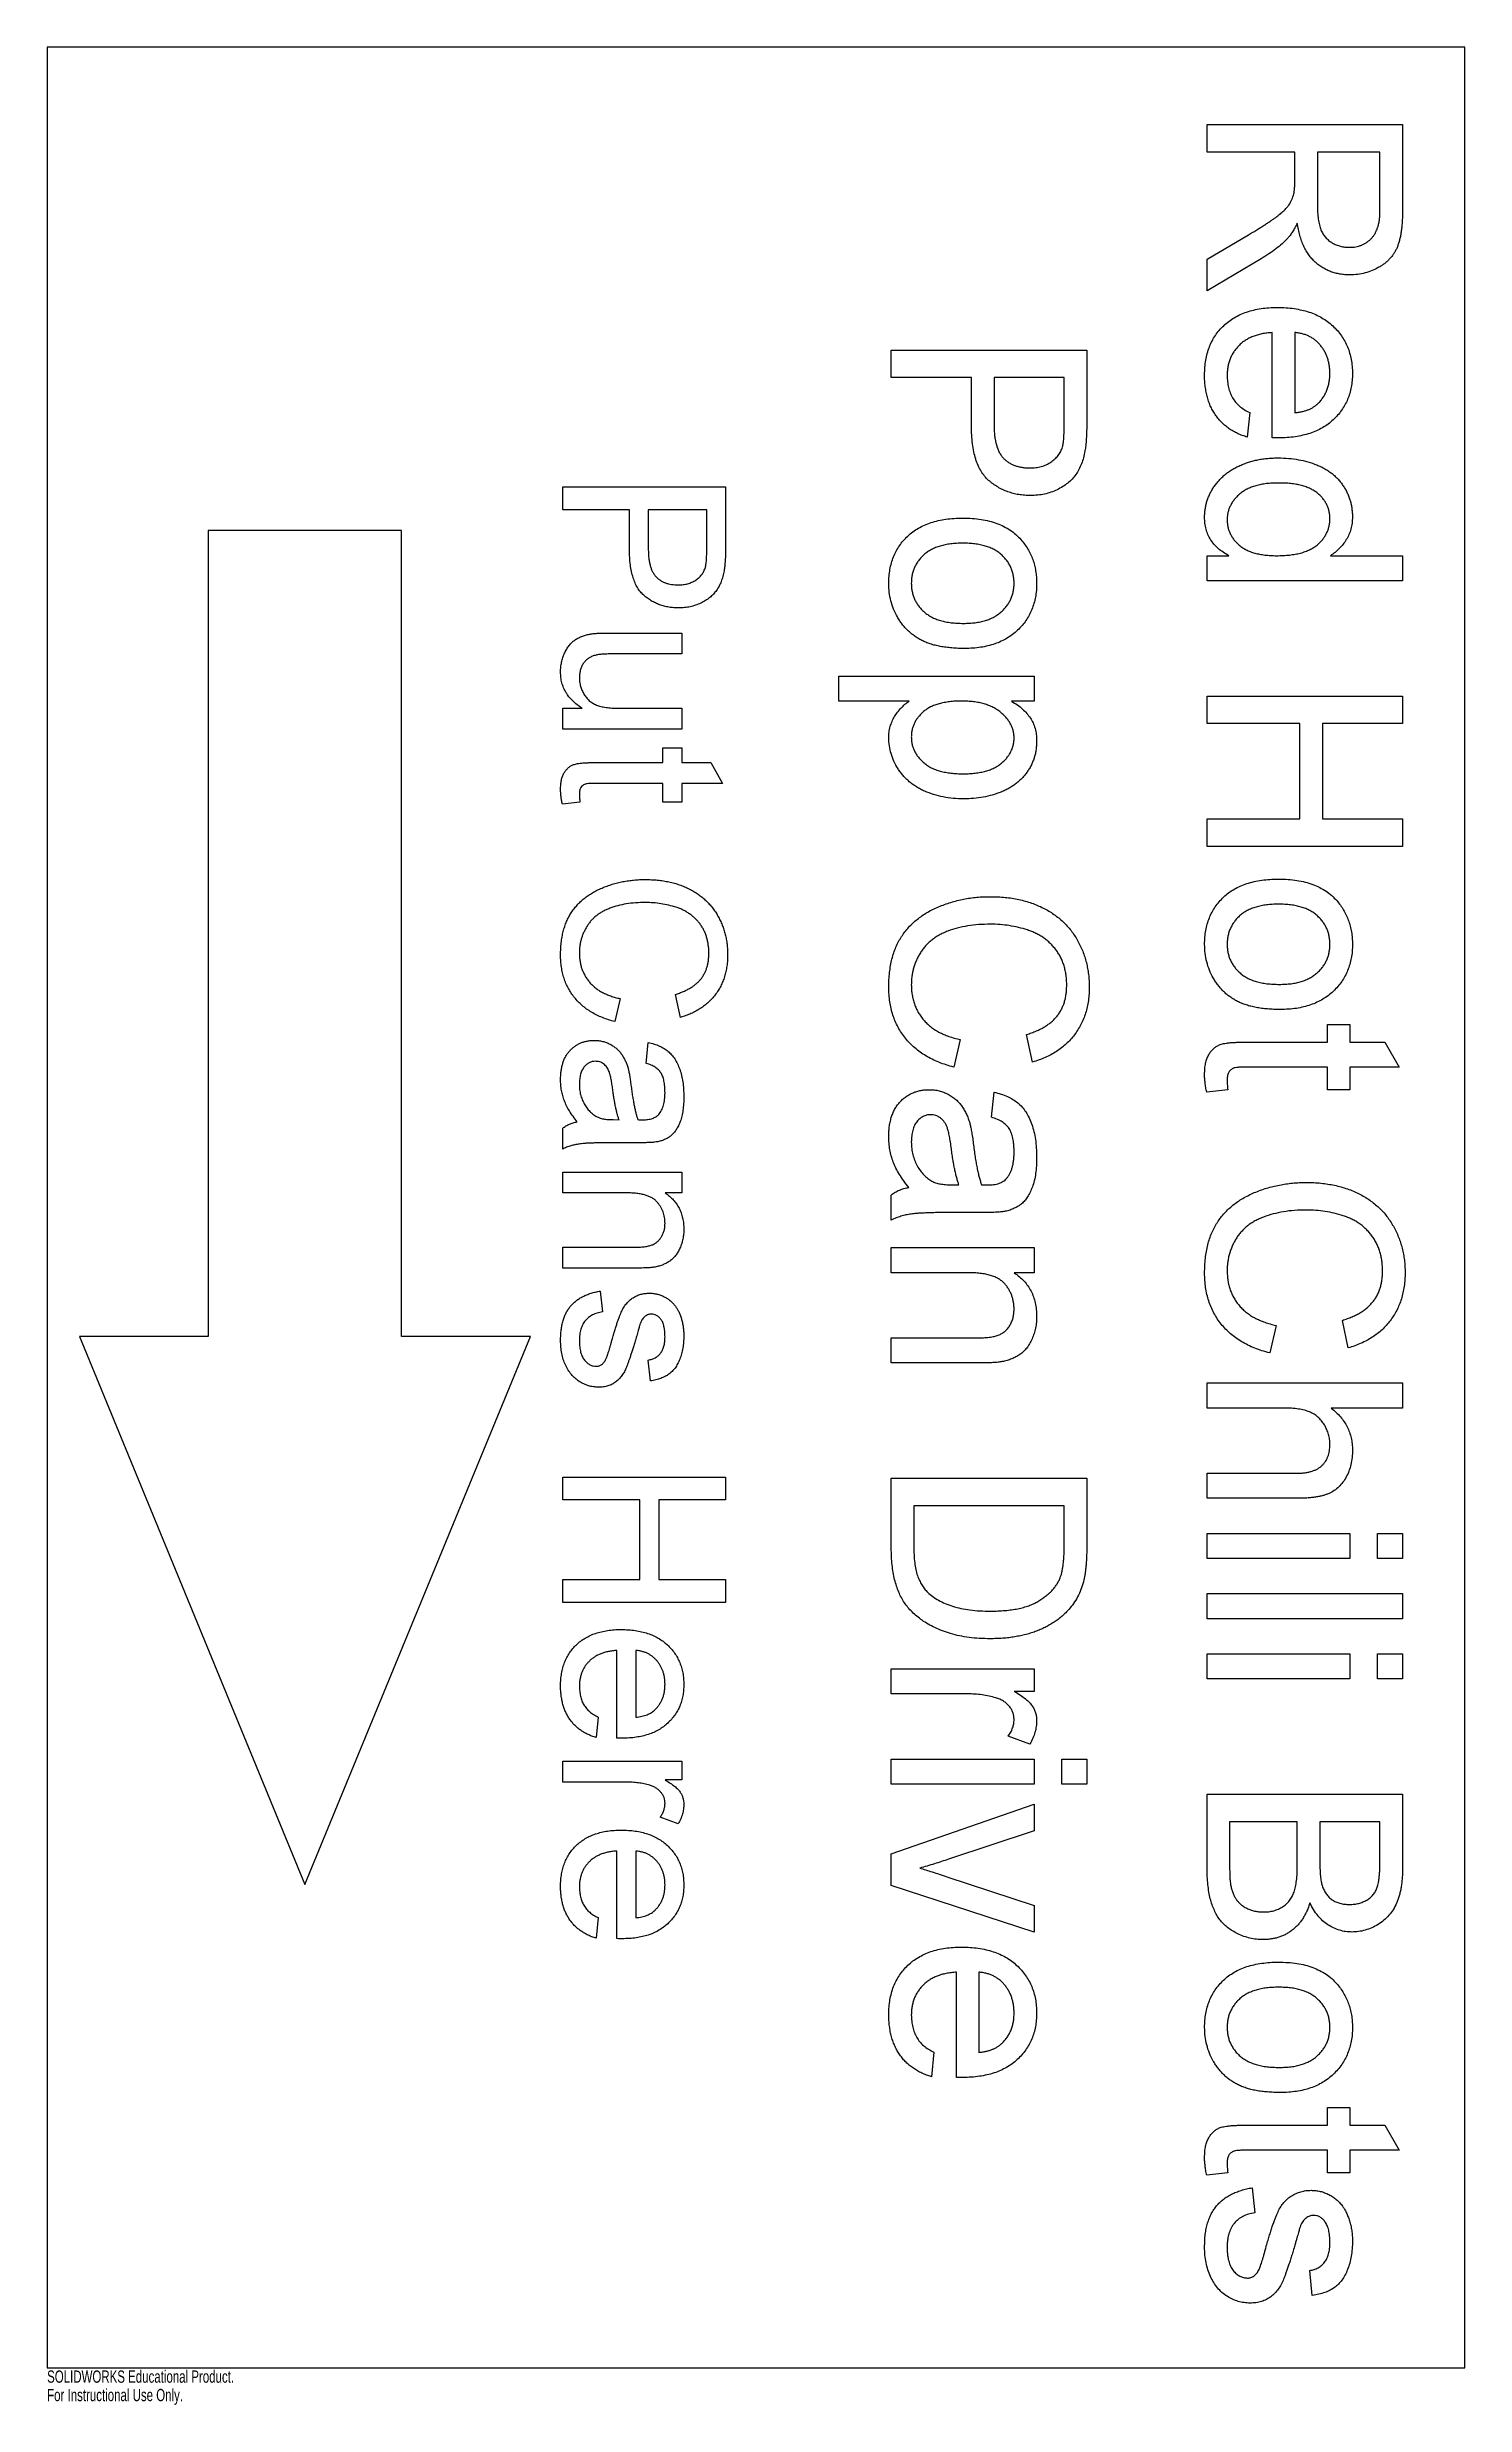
# Model space of a CAD drawing. Header units: inches. Extents: x -11 to 11, y -18.6 to 18.
import ezdxf

# ---------------------------------------------------------------- set-up
doc = ezdxf.new("R2010")
doc.units = ezdxf.units.IN
doc.header["$MEASUREMENT"] = 0
doc.styles.add('SLDTEXTSTYLE0', font='TXT', dxfattribs={"width": 0.7})

msp = doc.modelspace()

# ---------------------------------------------------------------- texts
at = {"color": 7, "linetype": 'Continuous', "char_height": 0.1903, "attachment_point": 1, "style": 'SLDTEXTSTYLE0'}
for s, insert in [('SOLIDWORKS Educational Product.', (-11, -18.04)), ('For Instructional Use Only.', (-11, -18.326))]:
    msp.add_mtext(s, dxfattribs=dict(at, insert=insert))

# ---------------------------------------------------------------- linework, layer by layer
at = {"color": 7, "linetype": 'Continuous', "lineweight": 25}
for p, q in [((-11, 18), (-11, -18)), ((11, 18), (-11, 18)), ((11, -18), (11, 18)), ((7, 16.801), (10.033, 16.801)), ((7, 16.373), (7, 16.801)), ((10.033, 16.801), (10.033, 15.484)), ((8.361, 16.373), (7, 16.373)), ((8.361, 15.935), (8.361, 16.373)), ((8.711, 16.373), (8.711, 15.56)), ((9.683, 16.373), (8.711, 16.373)), ((9.683, 15.469), (9.683, 16.373)), ((7, 14.709), (7.64, 15.087)), ((7.837, 14.716), (7, 14.219)), ((7, 14.219), (7, 14.709)), ((8.011, 11.941), (8.011, 13.573)), ((8.361, 13.573), (8.361, 12.328)), ((2.099, 13.3), (5.133, 13.3)), ((2.099, 12.873), (2.099, 13.3)), ((5.133, 13.3), (5.133, 12.186)), ((3.344, 12.873), (2.099, 12.873)), ((3.344, 12.13), (3.344, 12.873)), ((4.783, 12.873), (3.694, 12.873)), ((3.694, 12.873), (3.694, 12.141)), ((4.783, 12.148), (4.783, 12.873)), ((7.661, 12.332), (7.622, 11.951)), ((-3, 11.181), (-0.472, 11.181)), ((-3, 10.824), (-3, 11.181)), ((-0.472, 11.181), (-0.472, 10.252)), ((-1.963, 10.824), (-3, 10.824)), ((-1.963, 10.205), (-1.963, 10.824)), ((-0.764, 10.824), (-1.671, 10.824)), ((-1.671, 10.824), (-1.671, 10.215)), ((-0.764, 10.221), (-0.764, 10.824)), ((-8.5, 10.5), (-8.5, -2)), ((-5.5, 10.5), (-8.5, 10.5)), ((-5.5, -2), (-5.5, 10.5)), ((7, 10.111), (7.335, 10.111)), ((7, 9.723), (7, 10.111)), ((8.913, 10.111), (10.033, 10.111)), ((10.033, 10.111), (10.033, 9.723)), ((10.033, 9.723), (7, 9.723)), ((-2.292, 8.912), (-1.153, 8.912)), ((-1.153, 8.912), (-1.153, 8.588)), ((-1.153, 8.588), (-2.157, 8.588)), ((1.283, 8.245), (4.316, 8.245)), ((1.283, 7.856), (1.283, 8.245)), ((4.316, 8.245), (4.316, 7.856)), ((-3, 7.746), (-2.698, 7.746)), ((-3, 7.422), (-3, 7.746)), ((-2.123, 7.746), (-1.153, 7.746)), ((-1.153, 7.746), (-1.153, 7.422)), ((2.378, 7.856), (1.283, 7.856)), ((4.316, 7.856), (3.964, 7.856)), ((7, 7.934), (10.033, 7.934)), ((7, 7.506), (7, 7.934)), ((10.033, 7.934), (10.033, 7.506)), ((-1.153, 7.422), (-3, 7.422)), ((8.439, 7.506), (7, 7.506)), ((8.439, 6.028), (8.439, 7.506)), ((8.789, 7.506), (8.789, 6.028)), ((10.033, 7.506), (8.789, 7.506)), ((-1.444, 7.13), (-1.153, 7.13)), ((-1.444, 6.903), (-1.444, 7.13)), ((-1.153, 7.13), (-1.153, 6.903)), ((-2.481, 6.903), (-1.444, 6.903)), ((-1.153, 6.903), (-0.703, 6.903)), ((-0.703, 6.903), (-0.519, 6.579)), ((-2.733, 6.287), (-3.005, 6.255)), ((-1.444, 6.579), (-2.493, 6.579)), ((-1.444, 6.287), (-1.444, 6.579)), ((-1.153, 6.287), (-1.444, 6.287)), ((-1.153, 6.579), (-1.153, 6.287)), ((-0.519, 6.579), (-1.153, 6.579)), ((7, 6.028), (8.439, 6.028)), ((7, 5.6), (7, 6.028)), ((8.789, 6.028), (10.033, 6.028)), ((10.033, 6.028), (10.033, 5.6)), ((10.033, 5.6), (7, 5.6)), ((-1.174, 2.949), (-1.251, 3.306)), ((-2.108, 3.241), (-2.191, 2.884)), ((-1.704, 2.236), (-1.671, 2.56)), ((3.17, 2.606), (3.07, 2.178)), ((4.29, 2.256), (4.198, 2.683)), ((7.623, 2.567), (8.867, 2.567)), ((8.867, 2.839), (9.217, 2.839)), ((8.867, 2.567), (8.867, 2.839)), ((9.217, 2.839), (9.217, 2.567)), ((9.217, 2.567), (9.756, 2.567)), ((9.756, 2.567), (9.978, 2.178)), ((8.867, 2.178), (7.609, 2.178)), ((8.867, 1.828), (8.867, 2.178)), ((9.217, 2.178), (9.217, 1.828)), ((9.978, 2.178), (9.217, 2.178)), ((3.655, 1.4), (3.694, 1.789)), ((7.321, 1.828), (6.995, 1.789)), ((9.217, 1.828), (8.867, 1.828)), ((-3, 0.907), (-3, 1.232)), ((-2.219, 1.363), (-2.125, 1.361)), ((-1.802, 1.005), (-2.198, 1.005)), ((-3, 0.551), (-1.153, 0.551)), ((-3, 0.227), (-3, 0.551)), ((-1.153, 0.551), (-1.153, 0.227)), ((-2.01, 0.227), (-3, 0.227)), ((-1.153, 0.227), (-1.41, 0.227)), ((2.099, -0.194), (2.099, 0.194)), ((3.036, 0.352), (3.149, 0.35)), ((3.536, -0.078), (3.062, -0.078)), ((-3, -0.616), (-1.897, -0.616)), ((-3, -0.94), (-3, -0.616)), ((2.099, -0.622), (4.316, -0.622)), ((2.099, -1.011), (2.099, -0.622)), ((4.316, -0.622), (4.316, -1.011)), ((-1.87, -0.94), (-3, -0.94)), ((3.288, -1.011), (2.099, -1.011)), ((4.316, -1.011), (4.007, -1.011)), ((-2.417, -1.296), (-2.384, -1.62)), ((8.071, -1.828), (7.971, -2.256)), ((9.191, -2.178), (9.099, -1.75)), ((-8.5, -2), (-10.5, -2)), ((-10.5, -2), (-7, -10.5)), ((-7, -10.5), (-3.5, -2)), ((-3.5, -2), (-5.5, -2)), ((2.099, -2.022), (3.423, -2.022)), ((2.099, -2.411), (2.099, -2.022)), ((-1.639, -2.69), (-1.671, -2.366)), ((3.456, -2.411), (2.099, -2.411)), ((7, -2.722), (10.033, -2.722)), ((7, -3.111), (7, -2.722)), ((10.033, -2.722), (10.033, -3.111)), ((8.189, -3.111), (7, -3.111)), ((10.033, -3.111), (8.926, -3.111)), ((-3, -4.181), (-0.472, -4.181)), ((-3, -4.537), (-3, -4.181)), ((-0.472, -4.181), (-0.472, -4.537)), ((2.099, -4.2), (5.133, -4.2)), ((2.099, -5.287), (2.099, -4.2)), ((5.133, -4.2), (5.133, -5.237)), ((7, -4.122), (8.378, -4.122)), ((7, -4.511), (7, -4.122)), ((-1.801, -4.537), (-3, -4.537)), ((-1.801, -5.769), (-1.801, -4.537)), ((-1.509, -4.537), (-1.509, -5.769)), ((-0.472, -4.537), (-1.509, -4.537)), ((2.449, -4.628), (2.449, -5.253)), ((4.783, -4.628), (2.449, -4.628)), ((4.783, -5.243), (4.783, -4.628)), ((8.398, -4.511), (7, -4.511)), ((7, -5.056), (9.217, -5.056)), ((7, -5.445), (7, -5.056)), ((9.217, -5.056), (9.217, -5.445)), ((9.645, -5.056), (10.033, -5.056)), ((9.645, -5.445), (9.645, -5.056)), ((10.033, -5.056), (10.033, -5.445)), ((9.217, -5.445), (7, -5.445)), ((10.033, -5.445), (9.645, -5.445)), ((-3, -5.769), (-1.801, -5.769)), ((-3, -6.125), (-3, -5.769)), ((-1.509, -5.769), (-0.472, -5.769)), ((-0.472, -5.769), (-0.472, -6.125)), ((-0.472, -6.125), (-3, -6.125)), ((7, -5.989), (10.033, -5.989)), ((7, -6.378), (7, -5.989)), ((10.033, -5.989), (10.033, -6.378)), ((10.033, -6.378), (7, -6.378)), ((-2.157, -8.23), (-2.157, -6.871)), ((-1.866, -6.871), (-1.866, -7.908)), ((7, -6.922), (9.217, -6.922)), ((7, -7.311), (7, -6.922)), ((9.217, -6.922), (9.217, -7.311)), ((9.645, -6.922), (10.033, -6.922)), ((9.645, -7.311), (9.645, -6.922)), ((10.033, -6.922), (10.033, -7.311)), ((2.099, -7.156), (4.316, -7.156)), ((2.099, -7.545), (2.099, -7.156)), ((4.316, -7.156), (4.316, -7.506)), ((9.217, -7.311), (7, -7.311)), ((10.033, -7.311), (9.645, -7.311)), ((3.277, -7.545), (2.099, -7.545)), ((4.316, -7.506), (4.007, -7.506)), ((-2.449, -7.904), (-2.481, -8.222)), ((4.251, -8.323), (3.914, -8.201)), ((-3, -8.588), (-1.153, -8.588)), ((-3, -8.912), (-3, -8.588)), ((-1.153, -8.588), (-1.153, -8.88)), ((2.099, -8.556), (4.316, -8.556)), ((2.099, -8.945), (2.099, -8.556)), ((4.316, -8.556), (4.316, -8.945)), ((4.744, -8.556), (5.133, -8.556)), ((4.744, -8.945), (4.744, -8.556)), ((5.133, -8.556), (5.133, -8.945)), ((-2.019, -8.912), (-3, -8.912)), ((-1.153, -8.88), (-1.41, -8.88)), ((4.316, -8.945), (2.099, -8.945)), ((5.133, -8.945), (4.744, -8.945)), ((7, -9.1), (10.033, -9.1)), ((7, -10.239), (7, -9.1)), ((10.033, -9.1), (10.033, -10.236)), ((-1.207, -9.561), (-1.488, -9.459)), ((2.099, -10.026), (4.316, -9.256)), ((4.316, -9.256), (4.316, -9.667)), ((4.316, -9.667), (2.988, -10.109)), ((8.4, -9.528), (7.35, -9.528)), ((7.35, -9.528), (7.35, -10.246)), ((8.4, -10.197), (8.4, -9.528)), ((9.683, -9.528), (8.75, -9.528)), ((8.75, -9.528), (8.75, -10.153)), ((9.683, -10.106), (9.683, -9.528)), ((-2.157, -11.341), (-2.157, -9.982)), ((-1.866, -9.982), (-1.866, -11.019)), ((2.099, -10.519), (2.099, -10.026)), ((4.316, -11.239), (2.099, -10.519)), ((2.963, -10.384), (4.316, -10.828)), ((4.316, -10.828), (4.316, -11.239)), ((-2.449, -11.015), (-2.481, -11.333)), ((3.11, -13.493), (3.11, -11.862)), ((3.46, -11.862), (3.46, -13.106)), ((2.76, -13.102), (2.722, -13.483)), ((7.623, -14.234), (8.867, -14.234)), ((8.867, -13.962), (9.217, -13.962)), ((8.867, -14.234), (8.867, -13.962)), ((9.217, -13.962), (9.217, -14.234)), ((9.217, -14.234), (9.756, -14.234)), ((9.756, -14.234), (9.978, -14.623)), ((8.867, -14.623), (7.609, -14.623)), ((8.867, -14.973), (8.867, -14.623)), ((9.217, -14.623), (9.217, -14.973)), ((9.978, -14.623), (9.217, -14.623)), ((7.321, -14.973), (6.995, -15.012)), ((9.217, -14.973), (8.867, -14.973)), ((7.7, -15.206), (7.739, -15.595)), ((8.633, -16.878), (8.595, -16.49)), ((-11, -18), (11, -18))]:
    msp.add_line(p, q, dxfattribs=at)
for points, knots in [([(8.347, 15.724), (8.349, 15.736), (8.354, 15.764), (8.358, 15.812), (8.361, 15.87), (8.361, 15.912), (8.361, 15.935)], [0, 0, 0, 0, 0.177495, 0.405226, 0.678388, 1, 1, 1, 1]), ([(7.64, 15.087), (7.663, 15.101), (7.706, 15.127), (7.77, 15.165), (7.829, 15.202), (7.884, 15.237), (7.934, 15.27), (7.982, 15.301), (8.024, 15.331), (8.075, 15.366), (8.13, 15.409), (8.186, 15.458), (8.233, 15.504), (8.277, 15.562), (8.319, 15.634), (8.338, 15.694), (8.347, 15.724)], [0, 0, 0, 0, 0.080769, 0.156517, 0.2279, 0.294266, 0.356814, 0.414349, 0.467579, 0.516318, 0.604286, 0.681525, 0.747606, 0.804429, 0.90542, 1, 1, 1, 1]), ([(8.711, 15.56), (8.712, 15.52), (8.713, 15.443), (8.723, 15.337), (8.739, 15.246), (8.763, 15.169), (8.795, 15.104), (8.836, 15.049), (8.885, 15.001), (8.942, 14.963), (9.004, 14.932), (9.069, 14.912), (9.137, 14.897), (9.183, 14.896), (9.206, 14.895)], [0, 0, 0, 0, 0.128817, 0.240812, 0.337931, 0.420591, 0.494504, 0.565999, 0.637128, 0.709447, 0.782216, 0.854334, 0.926195, 1, 1, 1, 1]), ([(9.206, 14.895), (9.223, 14.896), (9.257, 14.897), (9.306, 14.902), (9.352, 14.914), (9.397, 14.929), (9.438, 14.949), (9.478, 14.972), (9.515, 15), (9.55, 15.033), (9.582, 15.07), (9.609, 15.112), (9.633, 15.159), (9.651, 15.212), (9.666, 15.269), (9.676, 15.331), (9.683, 15.398), (9.683, 15.445), (9.683, 15.469)], [0, 0, 0, 0, 0.060326, 0.11816, 0.174187, 0.229539, 0.28345, 0.337827, 0.392632, 0.448466, 0.505965, 0.565059, 0.626654, 0.692232, 0.761131, 0.83531, 0.915326, 1, 1, 1, 1]), ([(10.033, 15.484), (10.033, 15.453), (10.033, 15.393), (10.029, 15.306), (10.022, 15.225), (10.014, 15.15), (10.003, 15.08), (9.989, 15.016), (9.973, 14.957), (9.953, 14.904), (9.932, 14.855), (9.905, 14.809), (9.876, 14.765), (9.841, 14.724), (9.804, 14.685), (9.762, 14.649), (9.716, 14.616), (9.651, 14.575), (9.563, 14.532), (9.452, 14.495), (9.336, 14.471), (9.256, 14.468), (9.216, 14.467)], [0, 0, 0, 0, 0.062106, 0.120199, 0.174366, 0.225016, 0.272326, 0.316351, 0.356828, 0.393933, 0.429541, 0.46463, 0.49998, 0.535423, 0.57159, 0.608131, 0.645881, 0.684732, 0.762604, 0.840514, 0.919082, 1, 1, 1, 1]), ([(8.251, 15.036), (8.223, 15.007), (8.165, 14.948), (8.066, 14.868), (7.957, 14.789), (7.878, 14.741), (7.837, 14.716)], [0, 0, 0, 0, 0.229543, 0.470754, 0.728168, 1, 1, 1, 1]), ([(8.4, 15.272), (8.388, 15.247), (8.365, 15.201), (8.327, 15.137), (8.29, 15.082), (8.263, 15.051), (8.251, 15.036)], [0, 0, 0, 0, 0.293103, 0.554739, 0.791895, 1, 1, 1, 1]), ([(9.216, 14.467), (9.19, 14.468), (9.138, 14.469), (9.063, 14.478), (8.991, 14.494), (8.922, 14.515), (8.856, 14.544), (8.793, 14.577), (8.734, 14.618), (8.677, 14.663), (8.625, 14.717), (8.577, 14.776), (8.535, 14.842), (8.498, 14.915), (8.465, 14.995), (8.438, 15.081), (8.416, 15.174), (8.406, 15.239), (8.4, 15.272)], [0, 0, 0, 0, 0.061418, 0.121304, 0.179238, 0.235956, 0.292239, 0.348223, 0.404476, 0.462061, 0.520714, 0.580393, 0.642245, 0.70636, 0.774297, 0.84526, 0.920621, 1, 1, 1, 1]), ([(6.961, 12.916), (6.962, 12.956), (6.964, 13.032), (6.978, 13.144), (7.001, 13.249), (7.033, 13.348), (7.075, 13.441), (7.127, 13.528), (7.187, 13.608), (7.257, 13.681), (7.334, 13.748), (7.421, 13.805), (7.514, 13.854), (7.615, 13.893), (7.723, 13.924), (7.839, 13.946), (7.962, 13.96), (8.046, 13.961), (8.09, 13.962)], [0, 0, 0, 0, 0.067349, 0.131656, 0.193072, 0.252501, 0.310702, 0.368226, 0.425476, 0.483439, 0.542056, 0.60114, 0.661029, 0.722861, 0.787419, 0.854501, 0.925347, 1, 1, 1, 1]), ([(8.09, 13.962), (8.135, 13.961), (8.222, 13.96), (8.349, 13.946), (8.469, 13.923), (8.581, 13.893), (8.685, 13.853), (8.781, 13.803), (8.87, 13.745), (8.95, 13.678), (9.022, 13.604), (9.085, 13.525), (9.137, 13.44), (9.181, 13.35), (9.214, 13.254), (9.239, 13.153), (9.253, 13.047), (9.255, 12.974), (9.256, 12.937)], [0, 0, 0, 0, 0.0770192, 0.1495479, 0.2187135, 0.2849231, 0.3481593, 0.4097277, 0.4698385, 0.529421, 0.5882765, 0.6457897, 0.702469, 0.7593896, 0.8167479, 0.8756208, 0.9364821, 1, 1, 1, 1]), ([(8.011, 13.573), (7.984, 13.57), (7.93, 13.566), (7.853, 13.553), (7.78, 13.536), (7.712, 13.513), (7.649, 13.485), (7.592, 13.451), (7.538, 13.413), (7.491, 13.369), (7.449, 13.322), (7.412, 13.272), (7.381, 13.218), (7.355, 13.163), (7.336, 13.104), (7.322, 13.042), (7.313, 12.977), (7.312, 12.933), (7.311, 12.91)], [0, 0, 0, 0, 0.076544, 0.14975, 0.218877, 0.285093, 0.348758, 0.410223, 0.470846, 0.530375, 0.589524, 0.646869, 0.704273, 0.760838, 0.818485, 0.876946, 0.93729, 1, 1, 1, 1]), ([(8.906, 12.939), (8.905, 12.96), (8.904, 13.002), (8.897, 13.064), (8.886, 13.122), (8.869, 13.178), (8.849, 13.232), (8.823, 13.283), (8.792, 13.331), (8.758, 13.377), (8.719, 13.418), (8.678, 13.456), (8.632, 13.488), (8.585, 13.515), (8.533, 13.537), (8.479, 13.554), (8.421, 13.567), (8.381, 13.571), (8.361, 13.573)], [0, 0, 0, 0, 0.0689166, 0.1355515, 0.1997366, 0.2626217, 0.3244966, 0.3860928, 0.4474126, 0.509197, 0.5709223, 0.6308369, 0.6901562, 0.7497866, 0.8097263, 0.8709196, 0.9345933, 1, 1, 1, 1]), ([(7.622, 11.951), (7.597, 11.959), (7.546, 11.975), (7.474, 12.006), (7.406, 12.04), (7.343, 12.081), (7.284, 12.125), (7.229, 12.174), (7.179, 12.229), (7.133, 12.288), (7.092, 12.352), (7.057, 12.42), (7.027, 12.492), (7.003, 12.569), (6.984, 12.65), (6.971, 12.735), (6.962, 12.824), (6.961, 12.885), (6.961, 12.916)], [0, 0, 0, 0, 0.063569, 0.125054, 0.184918, 0.244012, 0.302255, 0.360345, 0.418404, 0.477229, 0.536985, 0.597496, 0.658795, 0.722217, 0.787735, 0.855726, 0.926092, 1, 1, 1, 1]), ([(7.311, 12.91), (7.312, 12.878), (7.314, 12.814), (7.33, 12.722), (7.356, 12.638), (7.392, 12.561), (7.441, 12.491), (7.503, 12.43), (7.577, 12.375), (7.632, 12.347), (7.661, 12.332)], [0, 0, 0, 0, 0.137043, 0.264653, 0.386741, 0.503854, 0.62031, 0.73976, 0.86545, 1, 1, 1, 1]), ([(9.256, 12.937), (9.255, 12.901), (9.253, 12.831), (9.238, 12.728), (9.216, 12.63), (9.183, 12.537), (9.14, 12.449), (9.088, 12.366), (9.027, 12.289), (8.956, 12.217), (8.878, 12.151), (8.79, 12.094), (8.696, 12.046), (8.593, 12.007), (8.483, 11.977), (8.366, 11.955), (8.241, 11.941), (8.155, 11.94), (8.111, 11.939)], [0, 0, 0, 0, 0.062833, 0.122965, 0.181629, 0.238832, 0.295294, 0.352167, 0.409491, 0.468424, 0.528358, 0.588554, 0.650248, 0.713671, 0.780262, 0.849536, 0.922652, 1, 1, 1, 1]), ([(8.72, 12.471), (8.735, 12.486), (8.764, 12.517), (8.802, 12.567), (8.833, 12.621), (8.861, 12.678), (8.881, 12.739), (8.895, 12.803), (8.904, 12.87), (8.905, 12.916), (8.906, 12.939)], [0, 0, 0, 0, 0.123705, 0.245276, 0.365222, 0.485953, 0.60841, 0.734801, 0.864924, 1, 1, 1, 1]), ([(8.361, 12.328), (8.38, 12.331), (8.418, 12.335), (8.473, 12.346), (8.523, 12.359), (8.57, 12.375), (8.613, 12.395), (8.653, 12.417), (8.688, 12.442), (8.709, 12.461), (8.72, 12.471)], [0, 0, 0, 0, 0.148165, 0.289694, 0.422377, 0.548462, 0.667394, 0.782966, 0.892721, 1, 1, 1, 1]), ([(4.261, 11.045), (4.229, 11.046), (4.168, 11.047), (4.077, 11.058), (3.989, 11.076), (3.906, 11.103), (3.826, 11.135), (3.75, 11.176), (3.677, 11.224), (3.608, 11.279), (3.545, 11.344), (3.491, 11.422), (3.445, 11.511), (3.408, 11.612), (3.379, 11.725), (3.358, 11.85), (3.346, 11.986), (3.345, 12.08), (3.344, 12.13)], [0, 0, 0, 0, 0.058052, 0.114221, 0.168904, 0.222643, 0.275672, 0.328749, 0.381687, 0.435986, 0.491569, 0.549302, 0.610398, 0.676235, 0.747763, 0.825226, 0.909019, 1, 1, 1, 1]), ([(3.694, 12.141), (3.694, 12.112), (3.695, 12.056), (3.702, 11.974), (3.713, 11.9), (3.729, 11.832), (3.749, 11.77), (3.774, 11.715), (3.803, 11.667), (3.838, 11.625), (3.877, 11.589), (3.919, 11.557), (3.965, 11.531), (4.015, 11.51), (4.068, 11.493), (4.125, 11.482), (4.186, 11.474), (4.227, 11.473), (4.249, 11.473)], [0, 0, 0, 0, 0.087731, 0.1690057, 0.2448021, 0.3142318, 0.3789416, 0.4391719, 0.4957867, 0.5494348, 0.6020003, 0.6542545, 0.7069047, 0.7612021, 0.8168623, 0.87467, 0.9360077, 1, 1, 1, 1]), ([(4.756, 11.799), (4.758, 11.808), (4.763, 11.827), (4.768, 11.858), (4.773, 11.894), (4.776, 11.935), (4.78, 11.982), (4.781, 12.033), (4.782, 12.089), (4.783, 12.128), (4.783, 12.148)], [0, 0, 0, 0, 0.076383, 0.165986, 0.270715, 0.388824, 0.520602, 0.666029, 0.825243, 1, 1, 1, 1]), ([(5.133, 12.186), (5.133, 12.14), (5.132, 12.053), (5.126, 11.932), (5.119, 11.828), (5.109, 11.765), (5.104, 11.736)], [0, 0, 0, 0, 0.307164, 0.575509, 0.806632, 1, 1, 1, 1]), ([(4.249, 11.473), (4.28, 11.474), (4.339, 11.475), (4.425, 11.493), (4.505, 11.521), (4.577, 11.56), (4.639, 11.609), (4.691, 11.665), (4.732, 11.728), (4.748, 11.775), (4.756, 11.799)], [0, 0, 0, 0, 0.142895, 0.27688, 0.405407, 0.531833, 0.654225, 0.769811, 0.88411, 1, 1, 1, 1]), ([(5.104, 11.736), (5.097, 11.701), (5.084, 11.633), (5.053, 11.537), (5.014, 11.45), (4.965, 11.37), (4.907, 11.299), (4.839, 11.236), (4.76, 11.181), (4.672, 11.132), (4.577, 11.093), (4.476, 11.065), (4.37, 11.048), (4.298, 11.046), (4.261, 11.045)], [0, 0, 0, 0, 0.089234, 0.172961, 0.252632, 0.329356, 0.40469, 0.481494, 0.561858, 0.645853, 0.732316, 0.819195, 0.908083, 1, 1, 1, 1]), ([(8.111, 11.939), (8.097, 11.94), (8.064, 11.94), (8.031, 11.941), (8.011, 11.941)], [0, 0, 0, 0, 0.414608, 1, 1, 1, 1]), ([(6.961, 10.709), (6.962, 10.73), (6.963, 10.772), (6.97, 10.834), (6.98, 10.895), (6.997, 10.954), (7.017, 11.013), (7.042, 11.07), (7.071, 11.125), (7.105, 11.179), (7.143, 11.231), (7.185, 11.28), (7.23, 11.326), (7.279, 11.37), (7.331, 11.41), (7.387, 11.447), (7.447, 11.48), (7.51, 11.511), (7.576, 11.538), (7.645, 11.563), (7.716, 11.583), (7.789, 11.6), (7.865, 11.613), (7.944, 11.622), (8.024, 11.627), (8.079, 11.628), (8.107, 11.628)], [0, 0, 0, 0, 0.038527, 0.076504, 0.114117, 0.151747, 0.188975, 0.226938, 0.265023, 0.303949, 0.343195, 0.382584, 0.421586, 0.461182, 0.501312, 0.542174, 0.583775, 0.626653, 0.670306, 0.71468, 0.759325, 0.8053, 0.852221, 0.900296, 0.949273, 1, 1, 1, 1]), ([(8.107, 11.628), (8.16, 11.627), (8.265, 11.625), (8.418, 11.603), (8.564, 11.57), (8.68, 11.53), (8.768, 11.492), (8.829, 11.46), (8.886, 11.424), (8.939, 11.385), (8.989, 11.343), (9.034, 11.297), (9.076, 11.247), (9.113, 11.195), (9.147, 11.14), (9.176, 11.084), (9.2, 11.025), (9.221, 10.965), (9.236, 10.904), (9.247, 10.841), (9.254, 10.776), (9.255, 10.733), (9.256, 10.711)], [0, 0, 0, 0, 0.097146, 0.19027, 0.28052, 0.368767, 0.411734, 0.45367, 0.494473, 0.534182, 0.573302, 0.612559, 0.651442, 0.69042, 0.729199, 0.767677, 0.805913, 0.843931, 0.882275, 0.920718, 0.959898, 1, 1, 1, 1]), ([(8.107, 11.239), (8.075, 11.239), (8.012, 11.238), (7.922, 11.23), (7.837, 11.217), (7.759, 11.198), (7.687, 11.175), (7.621, 11.145), (7.562, 11.111), (7.509, 11.071), (7.463, 11.028), (7.422, 10.983), (7.387, 10.935), (7.36, 10.886), (7.338, 10.834), (7.322, 10.781), (7.313, 10.726), (7.312, 10.688), (7.311, 10.669)], [0, 0, 0, 0, 0.08818, 0.171101, 0.249124, 0.322141, 0.391043, 0.456061, 0.518437, 0.578646, 0.636308, 0.692064, 0.74485, 0.796223, 0.84689, 0.897232, 0.948365, 1, 1, 1, 1]), ([(8.906, 10.685), (8.905, 10.704), (8.904, 10.743), (8.895, 10.798), (8.879, 10.852), (8.859, 10.903), (8.831, 10.951), (8.798, 10.998), (8.758, 11.041), (8.713, 11.082), (8.661, 11.119), (8.602, 11.152), (8.537, 11.179), (8.464, 11.202), (8.384, 11.218), (8.298, 11.231), (8.205, 11.238), (8.141, 11.239), (8.107, 11.239)], [0, 0, 0, 0, 0.052861, 0.104657, 0.154956, 0.20531, 0.255829, 0.307182, 0.361081, 0.41655, 0.474685, 0.535618, 0.600117, 0.669364, 0.743799, 0.823012, 0.908289, 1, 1, 1, 1]), ([(2.06, 9.682), (2.061, 9.719), (2.063, 9.792), (2.077, 9.897), (2.1, 9.998), (2.133, 10.093), (2.174, 10.182), (2.225, 10.266), (2.285, 10.345), (2.355, 10.417), (2.433, 10.483), (2.52, 10.539), (2.615, 10.588), (2.718, 10.627), (2.829, 10.657), (2.948, 10.679), (3.075, 10.693), (3.163, 10.694), (3.208, 10.695)], [0, 0, 0, 0, 0.063917, 0.125103, 0.184167, 0.242087, 0.298594, 0.354794, 0.411846, 0.469665, 0.528424, 0.587979, 0.649017, 0.712546, 0.778767, 0.848339, 0.922072, 1, 1, 1, 1]), ([(3.208, 10.695), (3.257, 10.694), (3.352, 10.692), (3.491, 10.677), (3.619, 10.651), (3.738, 10.614), (3.847, 10.567), (3.945, 10.509), (4.035, 10.442), (4.086, 10.388), (4.111, 10.361)], [0, 0, 0, 0, 0.148743, 0.287828, 0.419547, 0.543761, 0.661832, 0.776707, 0.888407, 1, 1, 1, 1]), ([(7.335, 10.111), (7.305, 10.129), (7.247, 10.162), (7.171, 10.223), (7.106, 10.288), (7.053, 10.361), (7.011, 10.439), (6.982, 10.524), (6.965, 10.615), (6.962, 10.677), (6.961, 10.709)], [0, 0, 0, 0, 0.13792, 0.268236, 0.391909, 0.51124, 0.629694, 0.748331, 0.871431, 1, 1, 1, 1]), ([(7.311, 10.669), (7.312, 10.65), (7.313, 10.613), (7.321, 10.557), (7.337, 10.504), (7.358, 10.454), (7.384, 10.404), (7.417, 10.358), (7.456, 10.314), (7.5, 10.272), (7.55, 10.234), (7.608, 10.201), (7.671, 10.173), (7.741, 10.151), (7.816, 10.133), (7.898, 10.121), (7.986, 10.113), (8.047, 10.112), (8.078, 10.111)], [0, 0, 0, 0, 0.053682, 0.105624, 0.157245, 0.208396, 0.26019, 0.313358, 0.367917, 0.4252, 0.484624, 0.545952, 0.610803, 0.679152, 0.751775, 0.829124, 0.911578, 1, 1, 1, 1]), ([(8.078, 10.111), (8.112, 10.112), (8.179, 10.113), (8.276, 10.121), (8.365, 10.133), (8.447, 10.151), (8.523, 10.174), (8.591, 10.203), (8.652, 10.236), (8.706, 10.275), (8.753, 10.318), (8.794, 10.363), (8.828, 10.411), (8.856, 10.461), (8.879, 10.514), (8.894, 10.569), (8.904, 10.626), (8.905, 10.665), (8.906, 10.685)], [0, 0, 0, 0, 0.091274, 0.176904, 0.256077, 0.330307, 0.399921, 0.464622, 0.525881, 0.584286, 0.640143, 0.693725, 0.745265, 0.796463, 0.846011, 0.896148, 0.947329, 1, 1, 1, 1]), ([(9.256, 10.711), (9.254, 10.679), (9.252, 10.616), (9.234, 10.525), (9.204, 10.439), (9.162, 10.36), (9.111, 10.287), (9.052, 10.221), (8.987, 10.161), (8.938, 10.128), (8.913, 10.111)], [0, 0, 0, 0, 0.132537, 0.259595, 0.384557, 0.509295, 0.6327, 0.754437, 0.87611, 1, 1, 1, 1]), ([(-0.472, 10.252), (-0.472, 10.214), (-0.473, 10.142), (-0.478, 10.041), (-0.484, 9.954), (-0.492, 9.901), (-0.496, 9.878)], [0, 0, 0, 0, 0.307164, 0.575509, 0.806632, 1, 1, 1, 1]), ([(3.209, 10.306), (3.177, 10.305), (3.114, 10.304), (3.023, 10.296), (2.938, 10.282), (2.86, 10.263), (2.788, 10.238), (2.722, 10.208), (2.662, 10.171), (2.609, 10.13), (2.562, 10.084), (2.522, 10.035), (2.487, 9.983), (2.459, 9.929), (2.437, 9.871), (2.421, 9.811), (2.412, 9.748), (2.411, 9.704), (2.41, 9.682)], [0, 0, 0, 0, 0.085097, 0.164606, 0.239503, 0.309642, 0.37605, 0.439316, 0.500402, 0.559102, 0.616243, 0.671376, 0.725487, 0.778745, 0.832255, 0.886667, 0.942526, 1, 1, 1, 1]), ([(4.005, 9.682), (4.004, 9.704), (4.003, 9.748), (3.994, 9.811), (3.978, 9.871), (3.957, 9.929), (3.928, 9.983), (3.895, 10.036), (3.853, 10.084), (3.807, 10.13), (3.754, 10.171), (3.695, 10.208), (3.629, 10.238), (3.557, 10.263), (3.479, 10.282), (3.394, 10.296), (3.304, 10.304), (3.241, 10.305), (3.209, 10.306)], [0, 0, 0, 0, 0.057572, 0.113525, 0.16803, 0.221442, 0.274791, 0.328993, 0.38456, 0.441418, 0.500218, 0.560953, 0.623845, 0.690365, 0.760623, 0.835647, 0.915291, 1, 1, 1, 1]), ([(4.111, 10.361), (4.131, 10.338), (4.17, 10.291), (4.219, 10.215), (4.261, 10.136), (4.296, 10.053), (4.323, 9.965), (4.341, 9.875), (4.353, 9.78), (4.354, 9.715), (4.355, 9.682)], [0, 0, 0, 0, 0.124302, 0.246336, 0.367599, 0.489098, 0.612371, 0.737766, 0.866431, 1, 1, 1, 1]), ([(-1.199, 9.301), (-1.225, 9.302), (-1.277, 9.303), (-1.352, 9.312), (-1.425, 9.327), (-1.495, 9.349), (-1.561, 9.377), (-1.625, 9.411), (-1.685, 9.451), (-1.743, 9.496), (-1.796, 9.551), (-1.841, 9.616), (-1.879, 9.69), (-1.909, 9.774), (-1.933, 9.868), (-1.951, 9.972), (-1.961, 10.085), (-1.962, 10.164), (-1.963, 10.205)], [0, 0, 0, 0, 0.058052, 0.114221, 0.168904, 0.222643, 0.275672, 0.328749, 0.381687, 0.435986, 0.491569, 0.549302, 0.610398, 0.676235, 0.747763, 0.825226, 0.909019, 1, 1, 1, 1]), ([(-1.671, 10.215), (-1.671, 10.19), (-1.67, 10.144), (-1.665, 10.076), (-1.655, 10.014), (-1.642, 9.957), (-1.626, 9.906), (-1.605, 9.86), (-1.58, 9.819), (-1.551, 9.784), (-1.519, 9.754), (-1.484, 9.728), (-1.445, 9.706), (-1.404, 9.689), (-1.36, 9.674), (-1.312, 9.665), (-1.261, 9.659), (-1.227, 9.658), (-1.209, 9.658)], [0, 0, 0, 0, 0.087731, 0.1690057, 0.2448021, 0.3142318, 0.3789416, 0.4391719, 0.4957867, 0.5494348, 0.6020003, 0.6542545, 0.7069047, 0.7612021, 0.8168623, 0.87467, 0.9360077, 1, 1, 1, 1]), ([(-1.209, 9.658), (-1.183, 9.659), (-1.133, 9.66), (-1.062, 9.675), (-0.995, 9.698), (-0.936, 9.731), (-0.883, 9.771), (-0.841, 9.818), (-0.806, 9.871), (-0.793, 9.91), (-0.786, 9.93)], [0, 0, 0, 0, 0.142895, 0.27688, 0.405407, 0.531833, 0.654225, 0.769811, 0.88411, 1, 1, 1, 1]), ([(-0.496, 9.878), (-0.502, 9.848), (-0.512, 9.792), (-0.539, 9.712), (-0.572, 9.639), (-0.612, 9.573), (-0.66, 9.513), (-0.717, 9.461), (-0.783, 9.414), (-0.856, 9.374), (-0.936, 9.342), (-1.02, 9.318), (-1.108, 9.304), (-1.168, 9.302), (-1.199, 9.301)], [0, 0, 0, 0, 0.0892344, 0.1729611, 0.2526322, 0.3293556, 0.40469, 0.4814938, 0.5618577, 0.6458529, 0.7323156, 0.8191953, 0.908083, 1, 1, 1, 1]), ([(-0.786, 9.93), (-0.784, 9.937), (-0.78, 9.953), (-0.776, 9.979), (-0.772, 10.009), (-0.769, 10.043), (-0.766, 10.082), (-0.765, 10.124), (-0.764, 10.171), (-0.764, 10.204), (-0.764, 10.221)], [0, 0, 0, 0, 0.076383, 0.165986, 0.270715, 0.388824, 0.520602, 0.666029, 0.825243, 1, 1, 1, 1]), ([(3.239, 8.673), (3.204, 8.673), (3.137, 8.673), (3.04, 8.68), (2.948, 8.689), (2.862, 8.702), (2.781, 8.72), (2.706, 8.741), (2.637, 8.767), (2.572, 8.796), (2.513, 8.829), (2.457, 8.866), (2.405, 8.906), (2.356, 8.95), (2.31, 8.998), (2.268, 9.049), (2.229, 9.103), (2.182, 9.18), (2.133, 9.282), (2.091, 9.41), (2.065, 9.545), (2.062, 9.636), (2.06, 9.682)], [0, 0, 0, 0, 0.0586979, 0.1140422, 0.1664634, 0.2160707, 0.2627276, 0.3068763, 0.3488183, 0.3886753, 0.4270019, 0.4651101, 0.5025351, 0.5396917, 0.5770481, 0.6143104, 0.6524358, 0.6908617, 0.7679103, 0.8442213, 0.9211398, 1, 1, 1, 1]), ([(2.41, 9.682), (2.411, 9.661), (2.412, 9.618), (2.422, 9.555), (2.437, 9.495), (2.459, 9.437), (2.488, 9.383), (2.522, 9.331), (2.563, 9.283), (2.61, 9.237), (2.664, 9.195), (2.724, 9.159), (2.791, 9.129), (2.864, 9.104), (2.944, 9.085), (3.03, 9.071), (3.123, 9.063), (3.187, 9.062), (3.22, 9.061)], [0, 0, 0, 0, 0.056523, 0.111526, 0.165405, 0.218028, 0.271137, 0.324849, 0.379912, 0.436632, 0.495316, 0.555676, 0.618956, 0.686371, 0.757016, 0.832923, 0.913948, 1, 1, 1, 1]), ([(3.22, 9.061), (3.252, 9.062), (3.312, 9.063), (3.401, 9.071), (3.483, 9.085), (3.559, 9.104), (3.63, 9.129), (3.694, 9.16), (3.753, 9.196), (3.806, 9.238), (3.853, 9.284), (3.894, 9.333), (3.928, 9.385), (3.956, 9.439), (3.978, 9.496), (3.994, 9.556), (4.003, 9.618), (4.004, 9.661), (4.005, 9.682)], [0, 0, 0, 0, 0.0831048, 0.1616254, 0.2354878, 0.3050817, 0.3709319, 0.434377, 0.4951523, 0.5550429, 0.6133958, 0.669678, 0.7241291, 0.7781645, 0.8324551, 0.8866196, 0.9422258, 1, 1, 1, 1]), ([(4.355, 9.682), (4.354, 9.646), (4.352, 9.575), (4.339, 9.471), (4.315, 9.372), (4.283, 9.278), (4.24, 9.189), (4.19, 9.105), (4.129, 9.027), (4.059, 8.953), (3.982, 8.887), (3.897, 8.83), (3.804, 8.781), (3.705, 8.741), (3.598, 8.71), (3.484, 8.688), (3.364, 8.675), (3.281, 8.673), (3.239, 8.673)], [0, 0, 0, 0, 0.064148, 0.125517, 0.185171, 0.243479, 0.301291, 0.358638, 0.417072, 0.476329, 0.536519, 0.596593, 0.65777, 0.720728, 0.785986, 0.853812, 0.925134, 1, 1, 1, 1]), ([(-3.032, 8.307), (-3.032, 8.333), (-3.03, 8.384), (-3.018, 8.459), (-2.999, 8.531), (-2.972, 8.599), (-2.939, 8.663), (-2.902, 8.718), (-2.86, 8.764), (-2.815, 8.803), (-2.763, 8.833), (-2.708, 8.859), (-2.647, 8.88), (-2.604, 8.889), (-2.582, 8.894)], [0, 0, 0, 0, 0.0951104, 0.1887001, 0.2799491, 0.3719652, 0.460002, 0.542325, 0.6179849, 0.6903098, 0.7626455, 0.8378421, 0.9164903, 1, 1, 1, 1]), ([(-2.582, 8.894), (-2.565, 8.897), (-2.525, 8.904), (-2.459, 8.908), (-2.38, 8.912), (-2.322, 8.912), (-2.292, 8.912)], [0, 0, 0, 0, 0.182726, 0.409284, 0.682193, 1, 1, 1, 1]), ([(-2.481, 8.57), (-2.501, 8.564), (-2.539, 8.554), (-2.59, 8.526), (-2.635, 8.492), (-2.673, 8.449), (-2.704, 8.4), (-2.725, 8.345), (-2.738, 8.284), (-2.74, 8.242), (-2.741, 8.22)], [0, 0, 0, 0, 0.127061, 0.247818, 0.366315, 0.486962, 0.607686, 0.732228, 0.861457, 1, 1, 1, 1]), ([(-2.157, 8.588), (-2.177, 8.588), (-2.213, 8.588), (-2.266, 8.588), (-2.314, 8.586), (-2.357, 8.584), (-2.395, 8.582), (-2.428, 8.578), (-2.457, 8.575), (-2.474, 8.571), (-2.481, 8.57)], [0, 0, 0, 0, 0.177577, 0.339578, 0.487627, 0.618617, 0.737253, 0.839084, 0.92699, 1, 1, 1, 1]), ([(-2.698, 7.746), (-2.725, 7.763), (-2.776, 7.797), (-2.845, 7.856), (-2.903, 7.92), (-2.95, 7.988), (-2.987, 8.061), (-3.013, 8.139), (-3.03, 8.222), (-3.032, 8.278), (-3.032, 8.307)], [0, 0, 0, 0, 0.139155, 0.269619, 0.394116, 0.514627, 0.632916, 0.752307, 0.873444, 1, 1, 1, 1]), ([(-2.741, 8.22), (-2.74, 8.198), (-2.738, 8.153), (-2.725, 8.088), (-2.702, 8.024), (-2.671, 7.964), (-2.633, 7.909), (-2.588, 7.861), (-2.535, 7.823), (-2.487, 7.798), (-2.444, 7.783), (-2.408, 7.773), (-2.369, 7.764), (-2.326, 7.758), (-2.28, 7.752), (-2.231, 7.748), (-2.178, 7.746), (-2.142, 7.746), (-2.123, 7.746)], [0, 0, 0, 0, 0.075378, 0.150351, 0.225313, 0.302006, 0.377711, 0.450638, 0.522768, 0.59564, 0.634385, 0.675862, 0.720787, 0.769214, 0.821436, 0.877455, 0.93675, 1, 1, 1, 1]), ([(2.06, 7.285), (2.061, 7.315), (2.063, 7.374), (2.081, 7.46), (2.109, 7.541), (2.149, 7.616), (2.197, 7.686), (2.251, 7.75), (2.311, 7.807), (2.355, 7.84), (2.378, 7.856)], [0, 0, 0, 0, 0.132584, 0.259373, 0.384368, 0.509557, 0.634315, 0.757395, 0.878203, 1, 1, 1, 1]), ([(3.189, 7.856), (3.157, 7.855), (3.095, 7.855), (3.005, 7.847), (2.921, 7.834), (2.844, 7.817), (2.774, 7.794), (2.709, 7.766), (2.652, 7.733), (2.601, 7.695), (2.556, 7.652), (2.517, 7.609), (2.484, 7.562), (2.457, 7.514), (2.436, 7.463), (2.422, 7.41), (2.412, 7.355), (2.411, 7.318), (2.41, 7.299)], [0, 0, 0, 0, 0.08984, 0.173759, 0.252048, 0.32508, 0.394029, 0.45878, 0.520013, 0.579323, 0.636061, 0.690475, 0.743136, 0.794214, 0.844878, 0.895855, 0.947393, 1, 1, 1, 1]), ([(4.005, 7.283), (4.004, 7.301), (4.003, 7.339), (3.993, 7.393), (3.977, 7.446), (3.953, 7.496), (3.924, 7.546), (3.888, 7.594), (3.845, 7.639), (3.796, 7.683), (3.741, 7.724), (3.68, 7.76), (3.612, 7.789), (3.539, 7.814), (3.46, 7.833), (3.375, 7.846), (3.284, 7.855), (3.222, 7.856), (3.189, 7.856)], [0, 0, 0, 0, 0.0504441, 0.0999524, 0.1493031, 0.1992815, 0.2508306, 0.3043763, 0.3605448, 0.4202445, 0.4821141, 0.5454063, 0.6113359, 0.6807645, 0.7539347, 0.8309841, 0.9129204, 1, 1, 1, 1]), ([(3.964, 7.856), (3.995, 7.836), (4.055, 7.799), (4.136, 7.736), (4.202, 7.667), (4.259, 7.595), (4.302, 7.517), (4.333, 7.432), (4.352, 7.338), (4.354, 7.273), (4.355, 7.24)], [0, 0, 0, 0, 0.142752, 0.274991, 0.399104, 0.515806, 0.629763, 0.74682, 0.869311, 1, 1, 1, 1]), ([(3.224, 6.339), (3.169, 6.34), (3.062, 6.343), (2.906, 6.366), (2.757, 6.404), (2.64, 6.447), (2.552, 6.489), (2.491, 6.525), (2.433, 6.563), (2.379, 6.605), (2.329, 6.65), (2.283, 6.699), (2.241, 6.751), (2.191, 6.824), (2.139, 6.919), (2.094, 7.039), (2.066, 7.161), (2.062, 7.244), (2.06, 7.285)], [0, 0, 0, 0, 0.097925, 0.191646, 0.282512, 0.371144, 0.414575, 0.456775, 0.498077, 0.538595, 0.578616, 0.618597, 0.658265, 0.698162, 0.77647, 0.85204, 0.925885, 1, 1, 1, 1]), ([(2.41, 7.299), (2.411, 7.279), (2.412, 7.241), (2.421, 7.185), (2.438, 7.131), (2.459, 7.08), (2.487, 7.03), (2.52, 6.982), (2.561, 6.938), (2.607, 6.894), (2.66, 6.855), (2.72, 6.82), (2.787, 6.792), (2.86, 6.768), (2.94, 6.75), (3.027, 6.737), (3.121, 6.729), (3.185, 6.728), (3.219, 6.728)], [0, 0, 0, 0, 0.052073, 0.103097, 0.153325, 0.203136, 0.254125, 0.306368, 0.360644, 0.417574, 0.47702, 0.538803, 0.603778, 0.672846, 0.746409, 0.825605, 0.909656, 1, 1, 1, 1]), ([(3.219, 6.728), (3.25, 6.728), (3.312, 6.729), (3.401, 6.737), (3.485, 6.75), (3.562, 6.767), (3.633, 6.79), (3.698, 6.818), (3.756, 6.852), (3.809, 6.89), (3.855, 6.932), (3.894, 6.977), (3.929, 7.022), (3.956, 7.071), (3.979, 7.121), (3.994, 7.173), (4.003, 7.227), (4.004, 7.264), (4.005, 7.283)], [0, 0, 0, 0, 0.088589, 0.171833, 0.249457, 0.322939, 0.391793, 0.456973, 0.519382, 0.579517, 0.63742, 0.692556, 0.745354, 0.796638, 0.847154, 0.897673, 0.948028, 1, 1, 1, 1]), ([(4.355, 7.24), (4.354, 7.217), (4.353, 7.173), (4.347, 7.108), (4.336, 7.045), (4.32, 6.983), (4.299, 6.924), (4.274, 6.867), (4.245, 6.811), (4.211, 6.758), (4.173, 6.708), (4.131, 6.66), (4.085, 6.617), (4.036, 6.576), (3.983, 6.538), (3.926, 6.503), (3.866, 6.472), (3.78, 6.435), (3.667, 6.396), (3.525, 6.364), (3.376, 6.343), (3.275, 6.34), (3.224, 6.339)], [0, 0, 0, 0, 0.041203, 0.081467, 0.120975, 0.160015, 0.19849, 0.236878, 0.27539, 0.314119, 0.353124, 0.391859, 0.430776, 0.470125, 0.510115, 0.550945, 0.593136, 0.636047, 0.723881, 0.813411, 0.905206, 1, 1, 1, 1]), ([(-3.032, 6.483), (-3.032, 6.509), (-3.03, 6.558), (-3.021, 6.627), (-3.005, 6.687), (-2.982, 6.738), (-2.953, 6.78), (-2.92, 6.817), (-2.883, 6.845), (-2.848, 6.864), (-2.816, 6.876), (-2.785, 6.883), (-2.749, 6.889), (-2.707, 6.894), (-2.659, 6.898), (-2.605, 6.901), (-2.545, 6.903), (-2.503, 6.903), (-2.481, 6.903)], [0, 0, 0, 0, 0.094739, 0.17968, 0.254281, 0.321548, 0.383481, 0.44215, 0.499061, 0.555241, 0.586739, 0.624995, 0.669536, 0.721939, 0.780294, 0.846552, 0.919585, 1, 1, 1, 1]), ([(-3.005, 6.255), (-3.009, 6.276), (-3.017, 6.316), (-3.025, 6.375), (-3.032, 6.43), (-3.032, 6.466), (-3.032, 6.483)], [0, 0, 0, 0, 0.275333, 0.532913, 0.773608, 1, 1, 1, 1]), ([(-2.493, 6.579), (-2.512, 6.579), (-2.548, 6.578), (-2.596, 6.576), (-2.632, 6.572), (-2.665, 6.564), (-2.695, 6.545), (-2.717, 6.519), (-2.73, 6.494), (-2.736, 6.471), (-2.74, 6.444), (-2.74, 6.425), (-2.741, 6.414)], [0, 0, 0, 0, 0.169408, 0.305685, 0.409488, 0.481481, 0.593209, 0.706112, 0.767619, 0.83543, 0.913029, 1, 1, 1, 1]), ([(-2.741, 6.414), (-2.741, 6.406), (-2.74, 6.387), (-2.739, 6.357), (-2.736, 6.324), (-2.734, 6.3), (-2.733, 6.287)], [0, 0, 0, 0, 0.20274, 0.437539, 0.704573, 1, 1, 1, 1]), ([(-3.032, 3.916), (-3.032, 3.949), (-3.031, 4.013), (-3.023, 4.107), (-3.01, 4.196), (-2.992, 4.281), (-2.969, 4.361), (-2.941, 4.436), (-2.907, 4.507), (-2.868, 4.573), (-2.824, 4.634), (-2.776, 4.692), (-2.723, 4.746), (-2.666, 4.796), (-2.603, 4.841), (-2.537, 4.884), (-2.465, 4.923), (-2.389, 4.957), (-2.311, 4.988), (-2.23, 5.015), (-2.148, 5.037), (-2.065, 5.056), (-1.98, 5.07), (-1.894, 5.081), (-1.806, 5.087), (-1.747, 5.088), (-1.717, 5.088)], [0, 0, 0, 0, 0.049196, 0.096248, 0.141349, 0.184656, 0.226059, 0.266173, 0.30529, 0.343245, 0.380877, 0.418496, 0.456319, 0.494237, 0.533024, 0.572473, 0.613079, 0.654934, 0.697397, 0.739884, 0.782195, 0.825062, 0.867987, 0.911411, 0.955372, 1, 1, 1, 1]), ([(-1.717, 5.088), (-1.685, 5.088), (-1.622, 5.086), (-1.528, 5.08), (-1.438, 5.068), (-1.351, 5.052), (-1.267, 5.032), (-1.186, 5.006), (-1.109, 4.976), (-1.034, 4.942), (-0.964, 4.903), (-0.897, 4.86), (-0.835, 4.813), (-0.777, 4.763), (-0.724, 4.709), (-0.675, 4.65), (-0.63, 4.588), (-0.59, 4.522), (-0.555, 4.453), (-0.524, 4.383), (-0.498, 4.31), (-0.477, 4.236), (-0.46, 4.161), (-0.449, 4.083), (-0.441, 4.004), (-0.44, 3.95), (-0.44, 3.923)], [0, 0, 0, 0, 0.049404, 0.097611, 0.144264, 0.189484, 0.23393, 0.277254, 0.319879, 0.361979, 0.403511, 0.443961, 0.483679, 0.522926, 0.562079, 0.601018, 0.64033, 0.679872, 0.71963, 0.759087, 0.798306, 0.837796, 0.877718, 0.917678, 0.95839, 1, 1, 1, 1]), ([(2.06, 3.416), (2.061, 3.456), (2.062, 3.532), (2.071, 3.645), (2.087, 3.752), (2.109, 3.854), (2.136, 3.95), (2.17, 4.04), (2.211, 4.125), (2.257, 4.204), (2.31, 4.277), (2.368, 4.347), (2.432, 4.411), (2.501, 4.471), (2.576, 4.526), (2.655, 4.578), (2.742, 4.624), (2.832, 4.666), (2.927, 4.702), (3.023, 4.735), (3.122, 4.761), (3.222, 4.784), (3.323, 4.801), (3.427, 4.814), (3.532, 4.821), (3.603, 4.822), (3.639, 4.822)], [0, 0, 0, 0, 0.049196, 0.096248, 0.141349, 0.184656, 0.226059, 0.266173, 0.30529, 0.343245, 0.380877, 0.418496, 0.456319, 0.494237, 0.533024, 0.572473, 0.613079, 0.654934, 0.697397, 0.739884, 0.782195, 0.825062, 0.867987, 0.911411, 0.955372, 1, 1, 1, 1]), ([(3.639, 4.822), (3.677, 4.822), (3.753, 4.82), (3.865, 4.813), (3.974, 4.799), (4.078, 4.779), (4.179, 4.754), (4.276, 4.724), (4.369, 4.688), (4.458, 4.647), (4.543, 4.6), (4.623, 4.549), (4.697, 4.493), (4.767, 4.433), (4.831, 4.367), (4.89, 4.297), (4.943, 4.222), (4.991, 4.143), (5.033, 4.06), (5.071, 3.976), (5.102, 3.889), (5.127, 3.8), (5.147, 3.709), (5.161, 3.616), (5.17, 3.521), (5.171, 3.457), (5.172, 3.425)], [0, 0, 0, 0, 0.049404, 0.097611, 0.144264, 0.189484, 0.23393, 0.277254, 0.319879, 0.361979, 0.403511, 0.443961, 0.483679, 0.522926, 0.562079, 0.601018, 0.64033, 0.679872, 0.71963, 0.759087, 0.798306, 0.837796, 0.877718, 0.917678, 0.95839, 1, 1, 1, 1]), ([(6.961, 4.082), (6.962, 4.119), (6.964, 4.191), (6.977, 4.297), (7, 4.398), (7.033, 4.492), (7.075, 4.582), (7.126, 4.666), (7.186, 4.744), (7.256, 4.817), (7.333, 4.883), (7.42, 4.939), (7.515, 4.988), (7.618, 5.027), (7.73, 5.057), (7.849, 5.079), (7.976, 5.093), (8.063, 5.094), (8.108, 5.095)], [0, 0, 0, 0, 0.063917, 0.125103, 0.184167, 0.242087, 0.298594, 0.354794, 0.411846, 0.469665, 0.528424, 0.587979, 0.649017, 0.712546, 0.778767, 0.848339, 0.922072, 1, 1, 1, 1]), ([(8.108, 5.095), (8.158, 5.094), (8.253, 5.091), (8.391, 5.076), (8.52, 5.05), (8.638, 5.014), (8.747, 4.967), (8.846, 4.909), (8.936, 4.842), (8.987, 4.788), (9.012, 4.761)], [0, 0, 0, 0, 0.148743, 0.287828, 0.419547, 0.543761, 0.661832, 0.776707, 0.888407, 1, 1, 1, 1]), ([(9.012, 4.761), (9.032, 4.737), (9.07, 4.691), (9.119, 4.615), (9.161, 4.536), (9.196, 4.452), (9.223, 4.365), (9.242, 4.274), (9.254, 4.18), (9.255, 4.115), (9.256, 4.082)], [0, 0, 0, 0, 0.124302, 0.246336, 0.367599, 0.489098, 0.612371, 0.737766, 0.866431, 1, 1, 1, 1]), ([(-1.716, 4.732), (-1.767, 4.731), (-1.866, 4.729), (-2.01, 4.712), (-2.144, 4.684), (-2.249, 4.651), (-2.327, 4.618), (-2.381, 4.591), (-2.431, 4.561), (-2.477, 4.528), (-2.52, 4.491), (-2.558, 4.451), (-2.594, 4.408), (-2.624, 4.362), (-2.651, 4.314), (-2.675, 4.265), (-2.696, 4.215), (-2.712, 4.164), (-2.725, 4.112), (-2.734, 4.059), (-2.739, 4.005), (-2.74, 3.968), (-2.741, 3.95)], [0, 0, 0, 0, 0.10534, 0.204328, 0.29809, 0.387089, 0.429743, 0.470917, 0.511137, 0.550193, 0.588367, 0.626694, 0.664462, 0.702524, 0.740489, 0.777625, 0.814722, 0.851531, 0.888102, 0.925114, 0.962105, 1, 1, 1, 1]), ([(-0.731, 3.941), (-0.732, 3.963), (-0.732, 4.007), (-0.739, 4.071), (-0.75, 4.133), (-0.765, 4.192), (-0.784, 4.248), (-0.808, 4.301), (-0.836, 4.351), (-0.868, 4.399), (-0.904, 4.443), (-0.943, 4.484), (-0.985, 4.521), (-1.03, 4.556), (-1.078, 4.587), (-1.128, 4.614), (-1.182, 4.638), (-1.257, 4.664), (-1.354, 4.691), (-1.473, 4.714), (-1.594, 4.729), (-1.675, 4.731), (-1.716, 4.732)], [0, 0, 0, 0, 0.046767, 0.091977, 0.135817, 0.178248, 0.219461, 0.259877, 0.299984, 0.340255, 0.380297, 0.419374, 0.458753, 0.498137, 0.537629, 0.577875, 0.618615, 0.660731, 0.745276, 0.829729, 0.914594, 1, 1, 1, 1]), ([(3.64, 4.395), (3.579, 4.393), (3.46, 4.391), (3.287, 4.371), (3.126, 4.337), (3, 4.298), (2.907, 4.258), (2.842, 4.226), (2.782, 4.19), (2.727, 4.15), (2.676, 4.105), (2.629, 4.058), (2.587, 4.006), (2.55, 3.951), (2.518, 3.893), (2.489, 3.835), (2.464, 3.775), (2.445, 3.713), (2.429, 3.651), (2.418, 3.587), (2.412, 3.522), (2.411, 3.478), (2.41, 3.456)], [0, 0, 0, 0, 0.10534, 0.204328, 0.29809, 0.387089, 0.429743, 0.470917, 0.511137, 0.550193, 0.588367, 0.626694, 0.664462, 0.702524, 0.740489, 0.777625, 0.814722, 0.851531, 0.888102, 0.925114, 0.962105, 1, 1, 1, 1]), ([(4.822, 3.445), (4.821, 3.472), (4.821, 3.525), (4.812, 3.602), (4.8, 3.676), (4.781, 3.747), (4.759, 3.814), (4.73, 3.878), (4.696, 3.938), (4.657, 3.995), (4.614, 4.048), (4.568, 4.098), (4.517, 4.142), (4.464, 4.184), (4.406, 4.22), (4.345, 4.253), (4.281, 4.282), (4.191, 4.314), (4.074, 4.346), (3.931, 4.374), (3.787, 4.392), (3.689, 4.394), (3.64, 4.395)], [0, 0, 0, 0, 0.046767, 0.091977, 0.135817, 0.178248, 0.219461, 0.259877, 0.299984, 0.340255, 0.380297, 0.419374, 0.458753, 0.498137, 0.537629, 0.577875, 0.618615, 0.660731, 0.745276, 0.829729, 0.914594, 1, 1, 1, 1]), ([(8.11, 4.706), (8.077, 4.705), (8.014, 4.704), (7.923, 4.696), (7.839, 4.682), (7.761, 4.663), (7.689, 4.638), (7.622, 4.608), (7.563, 4.571), (7.509, 4.53), (7.463, 4.484), (7.422, 4.435), (7.388, 4.383), (7.36, 4.329), (7.338, 4.271), (7.322, 4.211), (7.313, 4.147), (7.312, 4.104), (7.311, 4.082)], [0, 0, 0, 0, 0.0850973, 0.1646064, 0.2395034, 0.3096422, 0.3760495, 0.4393165, 0.5004018, 0.5591019, 0.6162432, 0.6713759, 0.7254868, 0.7787449, 0.8322545, 0.8866675, 0.9425258, 1, 1, 1, 1]), ([(8.906, 4.082), (8.905, 4.104), (8.904, 4.147), (8.895, 4.211), (8.879, 4.271), (8.858, 4.329), (8.829, 4.383), (8.795, 4.435), (8.754, 4.484), (8.708, 4.53), (8.655, 4.571), (8.596, 4.608), (8.53, 4.638), (8.458, 4.663), (8.38, 4.682), (8.295, 4.696), (8.204, 4.704), (8.142, 4.705), (8.11, 4.706)], [0, 0, 0, 0, 0.057572, 0.113525, 0.16803, 0.221442, 0.274791, 0.328993, 0.38456, 0.441418, 0.500218, 0.560953, 0.623845, 0.690365, 0.760623, 0.835647, 0.915291, 1, 1, 1, 1]), ([(8.139, 3.072), (8.105, 3.073), (8.038, 3.073), (7.94, 3.079), (7.849, 3.089), (7.762, 3.102), (7.682, 3.12), (7.607, 3.141), (7.537, 3.166), (7.473, 3.196), (7.413, 3.229), (7.358, 3.266), (7.305, 3.306), (7.256, 3.35), (7.211, 3.397), (7.169, 3.448), (7.13, 3.503), (7.083, 3.58), (7.034, 3.682), (6.992, 3.81), (6.966, 3.945), (6.963, 4.036), (6.961, 4.082)], [0, 0, 0, 0, 0.0586979, 0.1140422, 0.1664634, 0.2160707, 0.2627276, 0.3068763, 0.3488183, 0.3886753, 0.4270019, 0.4651101, 0.5025351, 0.5396917, 0.5770481, 0.6143104, 0.6524358, 0.6908617, 0.7679103, 0.8442213, 0.9211398, 1, 1, 1, 1]), ([(7.311, 4.082), (7.312, 4.061), (7.313, 4.018), (7.323, 3.955), (7.338, 3.895), (7.36, 3.837), (7.389, 3.783), (7.423, 3.731), (7.464, 3.683), (7.511, 3.637), (7.564, 3.595), (7.624, 3.559), (7.691, 3.529), (7.765, 3.504), (7.845, 3.485), (7.931, 3.471), (8.024, 3.463), (8.088, 3.462), (8.121, 3.461)], [0, 0, 0, 0, 0.056523, 0.111526, 0.165405, 0.218028, 0.271137, 0.324849, 0.379912, 0.436632, 0.495316, 0.555676, 0.618956, 0.686371, 0.757016, 0.832923, 0.913948, 1, 1, 1, 1]), ([(8.121, 3.461), (8.152, 3.462), (8.213, 3.463), (8.301, 3.471), (8.384, 3.485), (8.46, 3.504), (8.53, 3.529), (8.595, 3.56), (8.654, 3.596), (8.707, 3.638), (8.753, 3.684), (8.794, 3.733), (8.829, 3.784), (8.857, 3.839), (8.879, 3.896), (8.895, 3.956), (8.904, 4.018), (8.905, 4.061), (8.906, 4.082)], [0, 0, 0, 0, 0.083105, 0.161625, 0.235488, 0.305082, 0.370932, 0.434377, 0.495152, 0.555043, 0.613396, 0.669678, 0.724129, 0.778165, 0.832455, 0.88662, 0.942226, 1, 1, 1, 1]), ([(9.256, 4.082), (9.255, 4.046), (9.253, 3.975), (9.24, 3.871), (9.215, 3.772), (9.183, 3.678), (9.141, 3.589), (9.09, 3.505), (9.029, 3.426), (8.96, 3.353), (8.883, 3.287), (8.797, 3.23), (8.705, 3.181), (8.605, 3.141), (8.499, 3.11), (8.385, 3.088), (8.264, 3.074), (8.182, 3.073), (8.139, 3.072)], [0, 0, 0, 0, 0.064148, 0.125517, 0.185171, 0.243479, 0.301291, 0.358638, 0.417072, 0.476329, 0.536519, 0.596593, 0.65777, 0.720728, 0.785986, 0.853812, 0.925134, 1, 1, 1, 1]), ([(-2.191, 2.884), (-2.224, 2.893), (-2.29, 2.911), (-2.383, 2.945), (-2.471, 2.984), (-2.553, 3.028), (-2.628, 3.078), (-2.698, 3.132), (-2.761, 3.192), (-2.818, 3.257), (-2.869, 3.326), (-2.912, 3.399), (-2.95, 3.476), (-2.98, 3.557), (-3.003, 3.642), (-3.02, 3.73), (-3.03, 3.822), (-3.032, 3.884), (-3.032, 3.916)], [0, 0, 0, 0, 0.071578, 0.140016, 0.206197, 0.270156, 0.332001, 0.392755, 0.452579, 0.512253, 0.571532, 0.630152, 0.688769, 0.748164, 0.808703, 0.870256, 0.9339, 1, 1, 1, 1]), ([(-2.741, 3.95), (-2.74, 3.928), (-2.739, 3.884), (-2.731, 3.821), (-2.72, 3.759), (-2.702, 3.701), (-2.679, 3.645), (-2.652, 3.592), (-2.619, 3.541), (-2.582, 3.493), (-2.539, 3.448), (-2.492, 3.407), (-2.44, 3.369), (-2.383, 3.336), (-2.321, 3.307), (-2.254, 3.28), (-2.183, 3.258), (-2.133, 3.247), (-2.108, 3.241)], [0, 0, 0, 0, 0.06333, 0.125099, 0.184671, 0.243188, 0.30086, 0.358337, 0.416132, 0.474752, 0.533973, 0.594009, 0.655353, 0.718636, 0.784395, 0.853005, 0.924907, 1, 1, 1, 1]), ([(-1.251, 3.306), (-1.229, 3.313), (-1.186, 3.326), (-1.125, 3.351), (-1.069, 3.377), (-1.017, 3.406), (-0.97, 3.437), (-0.927, 3.47), (-0.889, 3.506), (-0.855, 3.544), (-0.826, 3.585), (-0.8, 3.629), (-0.779, 3.675), (-0.761, 3.723), (-0.748, 3.774), (-0.738, 3.827), (-0.733, 3.883), (-0.732, 3.921), (-0.731, 3.941)], [0, 0, 0, 0, 0.077216, 0.151135, 0.22074, 0.287092, 0.350248, 0.410911, 0.469556, 0.526288, 0.582068, 0.638067, 0.69498, 0.75247, 0.811289, 0.871882, 0.934657, 1, 1, 1, 1]), ([(-0.44, 3.923), (-0.44, 3.893), (-0.441, 3.834), (-0.451, 3.746), (-0.466, 3.663), (-0.486, 3.583), (-0.514, 3.507), (-0.547, 3.434), (-0.587, 3.365), (-0.632, 3.3), (-0.682, 3.239), (-0.738, 3.183), (-0.799, 3.132), (-0.864, 3.086), (-0.934, 3.044), (-1.01, 3.007), (-1.09, 2.975), (-1.146, 2.958), (-1.174, 2.949)], [0, 0, 0, 0, 0.068642, 0.134923, 0.199197, 0.261387, 0.322488, 0.38269, 0.442778, 0.502528, 0.562395, 0.621746, 0.681859, 0.74205, 0.804098, 0.867177, 0.932368, 1, 1, 1, 1]), ([(3.07, 2.178), (3.03, 2.189), (2.952, 2.21), (2.84, 2.251), (2.734, 2.298), (2.636, 2.35), (2.546, 2.41), (2.462, 2.474), (2.386, 2.547), (2.318, 2.624), (2.257, 2.708), (2.204, 2.796), (2.16, 2.888), (2.123, 2.985), (2.095, 3.087), (2.075, 3.192), (2.063, 3.303), (2.061, 3.378), (2.06, 3.416)], [0, 0, 0, 0, 0.071578, 0.140016, 0.206197, 0.270156, 0.332001, 0.392755, 0.452579, 0.512253, 0.571532, 0.630152, 0.688769, 0.748164, 0.808703, 0.870256, 0.9339, 1, 1, 1, 1]), ([(2.41, 3.456), (2.411, 3.43), (2.412, 3.378), (2.422, 3.302), (2.436, 3.228), (2.457, 3.158), (2.484, 3.091), (2.517, 3.027), (2.556, 2.966), (2.601, 2.908), (2.652, 2.854), (2.709, 2.805), (2.771, 2.76), (2.84, 2.719), (2.914, 2.685), (2.994, 2.653), (3.08, 2.626), (3.14, 2.613), (3.17, 2.606)], [0, 0, 0, 0, 0.06333, 0.125099, 0.184671, 0.243188, 0.30086, 0.358337, 0.416132, 0.474752, 0.533973, 0.594009, 0.655353, 0.718636, 0.784395, 0.853005, 0.924907, 1, 1, 1, 1]), ([(4.198, 2.683), (4.224, 2.692), (4.276, 2.708), (4.349, 2.737), (4.417, 2.769), (4.479, 2.804), (4.536, 2.841), (4.587, 2.881), (4.633, 2.924), (4.673, 2.97), (4.708, 3.019), (4.739, 3.071), (4.764, 3.126), (4.786, 3.184), (4.802, 3.245), (4.814, 3.309), (4.82, 3.376), (4.821, 3.422), (4.822, 3.445)], [0, 0, 0, 0, 0.0772155, 0.1511347, 0.2207401, 0.2870916, 0.3502485, 0.4109105, 0.4695563, 0.5262877, 0.5820675, 0.6380666, 0.6949796, 0.7524703, 0.8112891, 0.871882, 0.9346574, 1, 1, 1, 1]), ([(5.172, 3.425), (5.171, 3.388), (5.17, 3.317), (5.159, 3.212), (5.14, 3.112), (5.116, 3.016), (5.082, 2.925), (5.043, 2.837), (4.995, 2.755), (4.941, 2.676), (4.881, 2.604), (4.814, 2.536), (4.741, 2.475), (4.662, 2.419), (4.578, 2.369), (4.487, 2.325), (4.391, 2.287), (4.324, 2.266), (4.29, 2.256)], [0, 0, 0, 0, 0.068642, 0.134923, 0.199197, 0.261387, 0.322488, 0.38269, 0.442778, 0.502528, 0.562395, 0.621746, 0.681859, 0.74205, 0.804098, 0.867177, 0.932368, 1, 1, 1, 1]), ([(-3.032, 1.988), (-3.032, 2.012), (-3.031, 2.058), (-3.024, 2.124), (-3.013, 2.187), (-2.996, 2.245), (-2.977, 2.3), (-2.951, 2.35), (-2.921, 2.396), (-2.886, 2.437), (-2.848, 2.473), (-2.808, 2.505), (-2.764, 2.532), (-2.719, 2.555), (-2.67, 2.572), (-2.619, 2.584), (-2.565, 2.591), (-2.529, 2.592), (-2.51, 2.593)], [0, 0, 0, 0, 0.078668, 0.152594, 0.222863, 0.289895, 0.354043, 0.415825, 0.476257, 0.535647, 0.59403, 0.651213, 0.707464, 0.763721, 0.820383, 0.878679, 0.938165, 1, 1, 1, 1]), ([(-2.51, 2.593), (-2.488, 2.592), (-2.445, 2.591), (-2.382, 2.579), (-2.322, 2.561), (-2.265, 2.535), (-2.213, 2.503), (-2.165, 2.467), (-2.123, 2.426), (-2.087, 2.379), (-2.055, 2.33), (-2.028, 2.277), (-2.004, 2.222), (-1.992, 2.183), (-1.986, 2.163)], [0, 0, 0, 0, 0.090112, 0.177281, 0.262877, 0.348059, 0.432222, 0.513208, 0.593481, 0.672827, 0.752511, 0.833621, 0.91551, 1, 1, 1, 1]), ([(-1.671, 2.56), (-1.641, 2.553), (-1.582, 2.538), (-1.5, 2.507), (-1.427, 2.469), (-1.363, 2.424), (-1.307, 2.369), (-1.257, 2.304), (-1.216, 2.228), (-1.182, 2.143), (-1.154, 2.048), (-1.134, 1.946), (-1.123, 1.837), (-1.121, 1.762), (-1.12, 1.723)], [0, 0, 0, 0, 0.085106, 0.164334, 0.238081, 0.308283, 0.378105, 0.450848, 0.528549, 0.612377, 0.70145, 0.795476, 0.894773, 1, 1, 1, 1]), ([(6.961, 2.063), (6.962, 2.094), (6.964, 2.153), (6.974, 2.236), (6.995, 2.307), (7.022, 2.369), (7.057, 2.42), (7.096, 2.463), (7.141, 2.497), (7.182, 2.52), (7.221, 2.534), (7.258, 2.543), (7.301, 2.55), (7.352, 2.557), (7.41, 2.561), (7.474, 2.564), (7.546, 2.567), (7.597, 2.567), (7.623, 2.567)], [0, 0, 0, 0, 0.094739, 0.17968, 0.254281, 0.321548, 0.383481, 0.44215, 0.499061, 0.555241, 0.586739, 0.624995, 0.669536, 0.721939, 0.780294, 0.846552, 0.919585, 1, 1, 1, 1]), ([(-2.492, 2.269), (-2.509, 2.268), (-2.543, 2.266), (-2.591, 2.247), (-2.634, 2.218), (-2.672, 2.178), (-2.704, 2.127), (-2.726, 2.065), (-2.738, 1.993), (-2.74, 1.941), (-2.741, 1.914)], [0, 0, 0, 0, 0.106191, 0.208708, 0.313361, 0.426462, 0.548004, 0.681596, 0.831457, 1, 1, 1, 1]), ([(-2.226, 1.849), (-2.23, 1.877), (-2.237, 1.93), (-2.25, 2.002), (-2.263, 2.06), (-2.277, 2.107), (-2.294, 2.145), (-2.314, 2.177), (-2.338, 2.205), (-2.365, 2.228), (-2.394, 2.246), (-2.425, 2.259), (-2.458, 2.267), (-2.481, 2.268), (-2.492, 2.269)], [0, 0, 0, 0, 0.157179, 0.290109, 0.398882, 0.483917, 0.555629, 0.624345, 0.689665, 0.753686, 0.816545, 0.877604, 0.938134, 1, 1, 1, 1]), ([(-1.412, 1.781), (-1.412, 1.798), (-1.413, 1.831), (-1.416, 1.878), (-1.421, 1.922), (-1.428, 1.962), (-1.437, 1.999), (-1.447, 2.033), (-1.46, 2.063), (-1.481, 2.098), (-1.514, 2.139), (-1.566, 2.179), (-1.63, 2.213), (-1.678, 2.228), (-1.704, 2.236)], [0, 0, 0, 0, 0.0851693, 0.1645256, 0.23825, 0.3065685, 0.3705914, 0.4295682, 0.48447, 0.5355898, 0.6372033, 0.7457215, 0.8653355, 1, 1, 1, 1]), ([(-2.773, 1.329), (-2.795, 1.357), (-2.839, 1.412), (-2.894, 1.495), (-2.94, 1.576), (-2.975, 1.656), (-3.001, 1.736), (-3.019, 1.817), (-3.031, 1.902), (-3.032, 1.959), (-3.032, 1.988)], [0, 0, 0, 0, 0.149631, 0.288282, 0.415682, 0.534026, 0.647897, 0.762563, 0.879642, 1, 1, 1, 1]), ([(-2.741, 1.914), (-2.74, 1.886), (-2.739, 1.831), (-2.723, 1.752), (-2.7, 1.677), (-2.666, 1.608), (-2.626, 1.545), (-2.581, 1.491), (-2.531, 1.445), (-2.494, 1.422), (-2.475, 1.411)], [0, 0, 0, 0, 0.140553, 0.275516, 0.406786, 0.536132, 0.661649, 0.779376, 0.890775, 1, 1, 1, 1]), ([(-2.125, 1.361), (-2.13, 1.375), (-2.141, 1.406), (-2.154, 1.454), (-2.168, 1.507), (-2.18, 1.566), (-2.193, 1.629), (-2.204, 1.698), (-2.216, 1.772), (-2.222, 1.823), (-2.226, 1.849)], [0, 0, 0, 0, 0.091169, 0.192402, 0.302457, 0.421923, 0.552321, 0.691338, 0.841219, 1, 1, 1, 1]), ([(-1.986, 2.163), (-1.982, 2.147), (-1.973, 2.11), (-1.962, 2.049), (-1.95, 1.977), (-1.943, 1.925), (-1.94, 1.897)], [0, 0, 0, 0, 0.18881, 0.417458, 0.688497, 1, 1, 1, 1]), ([(-1.94, 1.897), (-1.936, 1.868), (-1.928, 1.811), (-1.917, 1.729), (-1.904, 1.654), (-1.891, 1.584), (-1.878, 1.52), (-1.864, 1.462), (-1.849, 1.41), (-1.838, 1.378), (-1.833, 1.363)], [0, 0, 0, 0, 0.1619611, 0.3128901, 0.4540141, 0.5843348, 0.7037295, 0.8126688, 0.9110789, 1, 1, 1, 1]), ([(6.995, 1.789), (6.989, 1.814), (6.979, 1.862), (6.97, 1.933), (6.962, 1.999), (6.961, 2.042), (6.961, 2.063)], [0, 0, 0, 0, 0.275333, 0.532913, 0.773608, 1, 1, 1, 1]), ([(7.609, 2.178), (7.585, 2.178), (7.542, 2.177), (7.485, 2.175), (7.442, 2.169), (7.402, 2.16), (7.367, 2.137), (7.34, 2.106), (7.325, 2.076), (7.317, 2.048), (7.312, 2.016), (7.311, 1.993), (7.311, 1.98)], [0, 0, 0, 0, 0.169408, 0.305685, 0.409488, 0.481481, 0.593209, 0.706112, 0.767619, 0.83543, 0.913029, 1, 1, 1, 1]), ([(7.311, 1.98), (7.311, 1.97), (7.312, 1.948), (7.314, 1.912), (7.317, 1.871), (7.319, 1.843), (7.321, 1.828)], [0, 0, 0, 0, 0.20274, 0.437539, 0.704573, 1, 1, 1, 1]), ([(-1.12, 1.723), (-1.121, 1.685), (-1.122, 1.613), (-1.132, 1.511), (-1.149, 1.419), (-1.173, 1.338), (-1.203, 1.269), (-1.236, 1.209), (-1.272, 1.158), (-1.313, 1.117), (-1.359, 1.084), (-1.409, 1.058), (-1.465, 1.035), (-1.505, 1.025), (-1.525, 1.02)], [0, 0, 0, 0, 0.1276937, 0.2433526, 0.3477271, 0.4418155, 0.5265831, 0.6028447, 0.6721336, 0.7357914, 0.7977905, 0.8617739, 0.9285382, 1, 1, 1, 1]), ([(-1.51, 1.445), (-1.502, 1.454), (-1.486, 1.474), (-1.467, 1.509), (-1.449, 1.546), (-1.435, 1.586), (-1.425, 1.63), (-1.417, 1.678), (-1.413, 1.728), (-1.412, 1.763), (-1.412, 1.781)], [0, 0, 0, 0, 0.10497, 0.21464, 0.328561, 0.446665, 0.573274, 0.706537, 0.848573, 1, 1, 1, 1]), ([(2.06, 1.102), (2.061, 1.131), (2.062, 1.186), (2.07, 1.266), (2.084, 1.341), (2.104, 1.411), (2.127, 1.476), (2.158, 1.536), (2.194, 1.591), (2.236, 1.641), (2.281, 1.684), (2.33, 1.723), (2.382, 1.755), (2.437, 1.782), (2.495, 1.803), (2.557, 1.817), (2.621, 1.826), (2.665, 1.827), (2.687, 1.828)], [0, 0, 0, 0, 0.078668, 0.152594, 0.222863, 0.289895, 0.354043, 0.415825, 0.476257, 0.535647, 0.59403, 0.651213, 0.707464, 0.763721, 0.820383, 0.878679, 0.938165, 1, 1, 1, 1]), ([(2.687, 1.828), (2.713, 1.827), (2.765, 1.826), (2.841, 1.812), (2.913, 1.789), (2.981, 1.758), (3.044, 1.72), (3.102, 1.677), (3.152, 1.627), (3.195, 1.572), (3.233, 1.513), (3.266, 1.449), (3.294, 1.383), (3.309, 1.336), (3.316, 1.313)], [0, 0, 0, 0, 0.090112, 0.177281, 0.262877, 0.348059, 0.432222, 0.513208, 0.593481, 0.672827, 0.752511, 0.833621, 0.91551, 1, 1, 1, 1]), ([(3.694, 1.789), (3.73, 1.78), (3.801, 1.763), (3.899, 1.725), (3.986, 1.679), (4.064, 1.625), (4.131, 1.559), (4.191, 1.482), (4.24, 1.391), (4.282, 1.288), (4.315, 1.175), (4.338, 1.052), (4.352, 0.921), (4.354, 0.831), (4.355, 0.784)], [0, 0, 0, 0, 0.085106, 0.164334, 0.238081, 0.308283, 0.378105, 0.450848, 0.528549, 0.612377, 0.70145, 0.795476, 0.894773, 1, 1, 1, 1]), ([(-3, 1.232), (-2.983, 1.243), (-2.95, 1.267), (-2.895, 1.295), (-2.836, 1.316), (-2.794, 1.325), (-2.773, 1.329)], [0, 0, 0, 0, 0.245651, 0.491848, 0.74177, 1, 1, 1, 1]), ([(-2.475, 1.411), (-2.459, 1.403), (-2.425, 1.387), (-2.365, 1.374), (-2.295, 1.364), (-2.246, 1.363), (-2.219, 1.363)], [0, 0, 0, 0, 0.201655, 0.433631, 0.697639, 1, 1, 1, 1]), ([(-1.833, 1.363), (-1.824, 1.363), (-1.808, 1.362), (-1.787, 1.362), (-1.77, 1.361), (-1.761, 1.361), (-1.758, 1.361)], [0, 0, 0, 0, 0.35568, 0.644278, 0.859095, 1, 1, 1, 1]), ([(-1.758, 1.361), (-1.744, 1.362), (-1.716, 1.362), (-1.677, 1.365), (-1.641, 1.372), (-1.608, 1.381), (-1.578, 1.393), (-1.552, 1.408), (-1.529, 1.424), (-1.516, 1.438), (-1.51, 1.445)], [0, 0, 0, 0, 0.157694, 0.30275, 0.438168, 0.564705, 0.681763, 0.791831, 0.896524, 1, 1, 1, 1]), ([(2.372, 0.311), (2.345, 0.345), (2.293, 0.411), (2.226, 0.511), (2.171, 0.608), (2.129, 0.704), (2.098, 0.8), (2.077, 0.897), (2.063, 0.999), (2.061, 1.067), (2.06, 1.102)], [0, 0, 0, 0, 0.149631, 0.288282, 0.415682, 0.534026, 0.647897, 0.762563, 0.879642, 1, 1, 1, 1]), ([(2.709, 1.439), (2.688, 1.438), (2.648, 1.436), (2.59, 1.413), (2.538, 1.378), (2.493, 1.33), (2.455, 1.269), (2.429, 1.195), (2.413, 1.108), (2.411, 1.046), (2.41, 1.014)], [0, 0, 0, 0, 0.106191, 0.208708, 0.313361, 0.426462, 0.548004, 0.681596, 0.831457, 1, 1, 1, 1]), ([(3.028, 0.935), (3.024, 0.969), (3.015, 1.033), (3, 1.119), (2.984, 1.189), (2.967, 1.245), (2.947, 1.291), (2.922, 1.329), (2.894, 1.362), (2.862, 1.39), (2.826, 1.412), (2.789, 1.428), (2.749, 1.437), (2.722, 1.438), (2.709, 1.439)], [0, 0, 0, 0, 0.157179, 0.290109, 0.398882, 0.483917, 0.555629, 0.624345, 0.689665, 0.753686, 0.816545, 0.877604, 0.938134, 1, 1, 1, 1]), ([(3.316, 1.313), (3.321, 1.293), (3.332, 1.249), (3.345, 1.176), (3.36, 1.089), (3.368, 1.026), (3.372, 0.993)], [0, 0, 0, 0, 0.18881, 0.417458, 0.688497, 1, 1, 1, 1]), ([(4.005, 0.854), (4.005, 0.875), (4.004, 0.914), (4.001, 0.97), (3.995, 1.023), (3.986, 1.071), (3.975, 1.115), (3.963, 1.156), (3.947, 1.192), (3.922, 1.235), (3.882, 1.283), (3.82, 1.331), (3.743, 1.372), (3.685, 1.39), (3.655, 1.4)], [0, 0, 0, 0, 0.085169, 0.164526, 0.23825, 0.306568, 0.370591, 0.429568, 0.48447, 0.53559, 0.637203, 0.745721, 0.865335, 1, 1, 1, 1]), ([(-2.198, 1.005), (-2.231, 1.004), (-2.294, 1.004), (-2.384, 1.004), (-2.466, 1.003), (-2.539, 1), (-2.603, 0.998), (-2.658, 0.994), (-2.704, 0.99), (-2.754, 0.984), (-2.811, 0.974), (-2.875, 0.957), (-2.939, 0.935), (-2.98, 0.917), (-3, 0.907)], [0, 0, 0, 0, 0.121744, 0.232308, 0.332328, 0.421205, 0.50015, 0.567993, 0.625354, 0.671656, 0.753768, 0.835272, 0.91738, 1, 1, 1, 1]), ([(-1.525, 1.02), (-1.541, 1.018), (-1.577, 1.012), (-1.639, 1.008), (-1.716, 1.005), (-1.772, 1.005), (-1.802, 1.005)], [0, 0, 0, 0, 0.171461, 0.394486, 0.669995, 1, 1, 1, 1]), ([(2.41, 1.014), (2.411, 0.98), (2.413, 0.914), (2.432, 0.819), (2.46, 0.729), (2.5, 0.646), (2.548, 0.571), (2.603, 0.506), (2.662, 0.451), (2.707, 0.423), (2.729, 0.41)], [0, 0, 0, 0, 0.140553, 0.275516, 0.406786, 0.536132, 0.661649, 0.779376, 0.890775, 1, 1, 1, 1]), ([(3.149, 0.35), (3.143, 0.367), (3.13, 0.403), (3.115, 0.462), (3.098, 0.525), (3.083, 0.596), (3.068, 0.672), (3.054, 0.754), (3.041, 0.843), (3.033, 0.904), (3.028, 0.935)], [0, 0, 0, 0, 0.091169, 0.1924017, 0.302457, 0.4219227, 0.5523214, 0.6913376, 0.8412186, 1, 1, 1, 1]), ([(3.372, 0.993), (3.376, 0.958), (3.385, 0.89), (3.399, 0.792), (3.414, 0.701), (3.43, 0.617), (3.445, 0.54), (3.463, 0.471), (3.48, 0.409), (3.493, 0.37), (3.499, 0.352)], [0, 0, 0, 0, 0.161961, 0.31289, 0.454014, 0.584335, 0.703729, 0.812669, 0.911079, 1, 1, 1, 1]), ([(4.355, 0.784), (4.354, 0.739), (4.353, 0.653), (4.341, 0.529), (4.321, 0.419), (4.291, 0.323), (4.256, 0.239), (4.217, 0.167), (4.173, 0.107), (4.124, 0.057), (4.069, 0.018), (4.008, -0.014), (3.941, -0.041), (3.894, -0.053), (3.869, -0.059)], [0, 0, 0, 0, 0.1276937, 0.2433526, 0.3477271, 0.4418155, 0.5265831, 0.6028447, 0.6721336, 0.7357914, 0.7977905, 0.8617739, 0.9285382, 1, 1, 1, 1]), ([(3.888, 0.45), (3.897, 0.462), (3.916, 0.486), (3.939, 0.527), (3.961, 0.571), (3.977, 0.62), (3.989, 0.673), (3.998, 0.73), (4.004, 0.791), (4.005, 0.833), (4.005, 0.854)], [0, 0, 0, 0, 0.10497, 0.21464, 0.328561, 0.446665, 0.573274, 0.706537, 0.848573, 1, 1, 1, 1]), ([(2.729, 0.41), (2.748, 0.4), (2.789, 0.38), (2.862, 0.365), (2.945, 0.353), (3.004, 0.352), (3.036, 0.352)], [0, 0, 0, 0, 0.201655, 0.433631, 0.697639, 1, 1, 1, 1]), ([(3.59, 0.35), (3.607, 0.35), (3.64, 0.351), (3.687, 0.355), (3.73, 0.363), (3.77, 0.374), (3.805, 0.388), (3.836, 0.406), (3.865, 0.426), (3.88, 0.442), (3.888, 0.45)], [0, 0, 0, 0, 0.157694, 0.30275, 0.438168, 0.564705, 0.681763, 0.791831, 0.896524, 1, 1, 1, 1]), ([(6.961, -1.017), (6.962, -0.978), (6.963, -0.901), (6.972, -0.788), (6.988, -0.681), (7.01, -0.58), (7.037, -0.484), (7.071, -0.393), (7.112, -0.309), (7.158, -0.23), (7.211, -0.156), (7.268, -0.086), (7.332, -0.022), (7.401, 0.038), (7.476, 0.093), (7.556, 0.144), (7.642, 0.19), (7.733, 0.232), (7.827, 0.269), (7.924, 0.301), (8.022, 0.328), (8.122, 0.35), (8.224, 0.367), (8.327, 0.38), (8.433, 0.387), (8.504, 0.388), (8.539, 0.389)], [0, 0, 0, 0, 0.0491959, 0.0962479, 0.1413486, 0.1846561, 0.2260587, 0.2661731, 0.3052898, 0.3432451, 0.3808773, 0.4184958, 0.4563188, 0.4942367, 0.5330235, 0.5724732, 0.6130788, 0.6549345, 0.6973968, 0.7398841, 0.7821948, 0.8250615, 0.8679875, 0.9114105, 0.9553719, 1, 1, 1, 1]), ([(8.539, 0.389), (8.578, 0.388), (8.654, 0.387), (8.766, 0.379), (8.874, 0.365), (8.979, 0.346), (9.079, 0.321), (9.176, 0.29), (9.27, 0.255), (9.359, 0.213), (9.444, 0.167), (9.524, 0.116), (9.598, 0.059), (9.668, -0.001), (9.732, -0.067), (9.79, -0.137), (9.844, -0.212), (9.892, -0.291), (9.934, -0.373), (9.971, -0.458), (10.002, -0.544), (10.028, -0.633), (10.048, -0.724), (10.062, -0.817), (10.071, -0.912), (10.072, -0.976), (10.072, -1.009)], [0, 0, 0, 0, 0.049404, 0.097611, 0.144264, 0.189484, 0.23393, 0.277254, 0.319879, 0.361979, 0.403511, 0.443961, 0.483679, 0.522926, 0.562079, 0.601018, 0.64033, 0.679872, 0.71963, 0.759087, 0.798306, 0.837796, 0.877718, 0.917678, 0.95839, 1, 1, 1, 1]), ([(-1.412, -0.246), (-1.412, -0.23), (-1.413, -0.199), (-1.419, -0.152), (-1.429, -0.109), (-1.442, -0.066), (-1.46, -0.025), (-1.481, 0.014), (-1.507, 0.052), (-1.536, 0.088), (-1.571, 0.122), (-1.613, 0.15), (-1.663, 0.174), (-1.718, 0.194), (-1.781, 0.208), (-1.851, 0.219), (-1.928, 0.226), (-1.982, 0.227), (-2.01, 0.227)], [0, 0, 0, 0, 0.05474, 0.107494, 0.159432, 0.210592, 0.261398, 0.312429, 0.36439, 0.41773, 0.472461, 0.530716, 0.592905, 0.660261, 0.734487, 0.815792, 0.903972, 1, 1, 1, 1]), ([(-1.41, 0.227), (-1.387, 0.21), (-1.342, 0.177), (-1.282, 0.12), (-1.233, 0.057), (-1.191, -0.01), (-1.16, -0.084), (-1.137, -0.163), (-1.123, -0.248), (-1.121, -0.306), (-1.12, -0.336)], [0, 0, 0, 0, 0.128951, 0.252973, 0.373396, 0.492638, 0.612688, 0.736276, 0.865056, 1, 1, 1, 1]), ([(2.099, 0.194), (2.119, 0.209), (2.159, 0.237), (2.225, 0.271), (2.297, 0.296), (2.346, 0.306), (2.372, 0.311)], [0, 0, 0, 0, 0.2456511, 0.4918476, 0.7417702, 1, 1, 1, 1]), ([(3.499, 0.352), (3.51, 0.352), (3.53, 0.351), (3.556, 0.351), (3.575, 0.35), (3.586, 0.35), (3.59, 0.35)], [0, 0, 0, 0, 0.35568, 0.644278, 0.859095, 1, 1, 1, 1]), ([(-1.897, -0.616), (-1.868, -0.615), (-1.813, -0.615), (-1.737, -0.609), (-1.672, -0.598), (-1.617, -0.583), (-1.571, -0.561), (-1.531, -0.533), (-1.496, -0.498), (-1.466, -0.456), (-1.442, -0.409), (-1.424, -0.358), (-1.414, -0.303), (-1.413, -0.265), (-1.412, -0.246)], [0, 0, 0, 0, 0.125533, 0.234129, 0.327094, 0.405164, 0.474844, 0.543682, 0.613556, 0.686418, 0.761263, 0.83768, 0.916901, 1, 1, 1, 1]), ([(-1.12, -0.336), (-1.121, -0.362), (-1.122, -0.413), (-1.134, -0.488), (-1.152, -0.561), (-1.178, -0.629), (-1.211, -0.691), (-1.247, -0.747), (-1.289, -0.793), (-1.336, -0.832), (-1.388, -0.863), (-1.443, -0.888), (-1.503, -0.909), (-1.545, -0.918), (-1.567, -0.923)], [0, 0, 0, 0, 0.096432, 0.190028, 0.28182, 0.372899, 0.460187, 0.541381, 0.618426, 0.691795, 0.765068, 0.840083, 0.918225, 1, 1, 1, 1]), ([(3.062, -0.078), (3.022, -0.078), (2.946, -0.078), (2.838, -0.079), (2.74, -0.08), (2.653, -0.084), (2.576, -0.086), (2.51, -0.091), (2.454, -0.095), (2.394, -0.102), (2.327, -0.115), (2.249, -0.135), (2.173, -0.161), (2.124, -0.183), (2.099, -0.194)], [0, 0, 0, 0, 0.1217441, 0.232308, 0.3323282, 0.4212049, 0.5001502, 0.5679934, 0.6253535, 0.6716563, 0.7537684, 0.8352722, 0.9173796, 1, 1, 1, 1]), ([(3.869, -0.059), (3.85, -0.062), (3.807, -0.069), (3.732, -0.073), (3.64, -0.077), (3.573, -0.078), (3.536, -0.078)], [0, 0, 0, 0, 0.171461, 0.394486, 0.669995, 1, 1, 1, 1]), ([(8.541, -0.039), (8.48, -0.04), (8.36, -0.042), (8.188, -0.063), (8.027, -0.097), (7.901, -0.136), (7.808, -0.175), (7.743, -0.207), (7.683, -0.244), (7.627, -0.284), (7.577, -0.328), (7.53, -0.376), (7.487, -0.427), (7.451, -0.483), (7.418, -0.54), (7.389, -0.599), (7.365, -0.659), (7.346, -0.72), (7.33, -0.783), (7.319, -0.846), (7.313, -0.911), (7.312, -0.955), (7.311, -0.977)], [0, 0, 0, 0, 0.10534, 0.204328, 0.29809, 0.387089, 0.429743, 0.470917, 0.511137, 0.550193, 0.588367, 0.626694, 0.664462, 0.702524, 0.740489, 0.777625, 0.814722, 0.851531, 0.888102, 0.925114, 0.962105, 1, 1, 1, 1]), ([(9.722, -0.988), (9.722, -0.961), (9.721, -0.909), (9.713, -0.831), (9.701, -0.757), (9.682, -0.686), (9.659, -0.619), (9.63, -0.556), (9.597, -0.495), (9.558, -0.438), (9.515, -0.385), (9.468, -0.336), (9.418, -0.291), (9.364, -0.249), (9.307, -0.213), (9.246, -0.18), (9.182, -0.151), (9.091, -0.12), (8.975, -0.088), (8.832, -0.06), (8.687, -0.042), (8.59, -0.04), (8.541, -0.039)], [0, 0, 0, 0, 0.046767, 0.091977, 0.135817, 0.178248, 0.219461, 0.259877, 0.299984, 0.340255, 0.380297, 0.419374, 0.458753, 0.498137, 0.537629, 0.577875, 0.618615, 0.660731, 0.745276, 0.829729, 0.914594, 1, 1, 1, 1]), ([(-1.567, -0.923), (-1.575, -0.925), (-1.592, -0.928), (-1.62, -0.93), (-1.651, -0.934), (-1.687, -0.936), (-1.727, -0.937), (-1.771, -0.939), (-1.819, -0.939), (-1.852, -0.94), (-1.87, -0.94)], [0, 0, 0, 0, 0.0795145, 0.1701305, 0.275678, 0.3943858, 0.5262378, 0.6697567, 0.8282074, 1, 1, 1, 1]), ([(4.005, -1.578), (4.004, -1.559), (4.003, -1.522), (3.997, -1.466), (3.984, -1.414), (3.969, -1.362), (3.947, -1.313), (3.922, -1.266), (3.891, -1.221), (3.856, -1.178), (3.814, -1.137), (3.763, -1.103), (3.704, -1.075), (3.637, -1.051), (3.562, -1.033), (3.478, -1.02), (3.386, -1.012), (3.321, -1.012), (3.288, -1.011)], [0, 0, 0, 0, 0.05474, 0.107494, 0.159432, 0.210592, 0.261398, 0.312429, 0.36439, 0.41773, 0.472461, 0.530716, 0.592905, 0.660261, 0.734487, 0.815792, 0.903972, 1, 1, 1, 1]), ([(4.007, -1.011), (4.034, -1.031), (4.089, -1.071), (4.16, -1.139), (4.22, -1.215), (4.27, -1.296), (4.308, -1.385), (4.335, -1.479), (4.352, -1.581), (4.354, -1.651), (4.355, -1.686)], [0, 0, 0, 0, 0.128951, 0.252973, 0.373396, 0.492638, 0.612688, 0.736276, 0.865056, 1, 1, 1, 1]), ([(7.971, -2.256), (7.931, -2.245), (7.853, -2.224), (7.74, -2.183), (7.635, -2.136), (7.537, -2.083), (7.446, -2.024), (7.363, -1.959), (7.287, -1.887), (7.218, -1.809), (7.157, -1.726), (7.105, -1.638), (7.06, -1.545), (7.024, -1.449), (6.996, -1.347), (6.976, -1.241), (6.964, -1.131), (6.962, -1.056), (6.961, -1.017)], [0, 0, 0, 0, 0.071578, 0.140016, 0.206197, 0.270156, 0.332001, 0.392755, 0.452579, 0.512253, 0.571532, 0.630152, 0.688769, 0.748164, 0.808703, 0.870256, 0.9339, 1, 1, 1, 1]), ([(7.311, -0.977), (7.312, -1.003), (7.313, -1.056), (7.322, -1.132), (7.336, -1.206), (7.358, -1.275), (7.385, -1.343), (7.418, -1.407), (7.457, -1.468), (7.502, -1.526), (7.553, -1.579), (7.61, -1.629), (7.672, -1.674), (7.74, -1.714), (7.815, -1.749), (7.895, -1.781), (7.981, -1.808), (8.04, -1.821), (8.071, -1.828)], [0, 0, 0, 0, 0.06333, 0.125099, 0.184671, 0.243188, 0.30086, 0.358337, 0.416132, 0.474752, 0.533973, 0.594009, 0.655353, 0.718636, 0.784395, 0.853005, 0.924907, 1, 1, 1, 1]), ([(9.099, -1.75), (9.125, -1.742), (9.176, -1.725), (9.25, -1.696), (9.318, -1.665), (9.38, -1.63), (9.437, -1.593), (9.488, -1.553), (9.533, -1.509), (9.574, -1.464), (9.609, -1.414), (9.64, -1.363), (9.665, -1.307), (9.686, -1.249), (9.703, -1.188), (9.714, -1.124), (9.721, -1.057), (9.722, -1.011), (9.722, -0.988)], [0, 0, 0, 0, 0.0772155, 0.1511347, 0.2207401, 0.2870916, 0.3502485, 0.4109105, 0.4695563, 0.5262877, 0.5820675, 0.6380666, 0.6949796, 0.7524703, 0.8112891, 0.871882, 0.9346574, 1, 1, 1, 1]), ([(10.072, -1.009), (10.072, -1.045), (10.07, -1.116), (10.059, -1.221), (10.041, -1.321), (10.016, -1.418), (9.983, -1.509), (9.944, -1.596), (9.896, -1.679), (9.842, -1.757), (9.781, -1.83), (9.715, -1.897), (9.642, -1.958), (9.563, -2.014), (9.479, -2.065), (9.388, -2.108), (9.292, -2.147), (9.225, -2.167), (9.191, -2.178)], [0, 0, 0, 0, 0.068642, 0.134923, 0.199197, 0.261387, 0.322488, 0.38269, 0.442778, 0.502528, 0.562395, 0.621746, 0.681859, 0.74205, 0.804098, 0.867177, 0.932368, 1, 1, 1, 1]), ([(-3.032, -2.064), (-3.032, -2.035), (-3.031, -1.98), (-3.024, -1.9), (-3.012, -1.826), (-2.995, -1.756), (-2.973, -1.692), (-2.947, -1.633), (-2.915, -1.579), (-2.879, -1.53), (-2.837, -1.486), (-2.791, -1.446), (-2.74, -1.41), (-2.684, -1.379), (-2.624, -1.352), (-2.559, -1.329), (-2.49, -1.31), (-2.441, -1.301), (-2.417, -1.296)], [0, 0, 0, 0, 0.077773, 0.150709, 0.21963, 0.284947, 0.346552, 0.405375, 0.462198, 0.517726, 0.572392, 0.628154, 0.684637, 0.742663, 0.802519, 0.865457, 0.931122, 1, 1, 1, 1]), ([(-2.234, -2.048), (-2.227, -2.023), (-2.213, -1.976), (-2.192, -1.907), (-2.172, -1.844), (-2.153, -1.786), (-2.134, -1.734), (-2.117, -1.686), (-2.099, -1.644), (-2.078, -1.596), (-2.05, -1.542), (-2.008, -1.486), (-1.96, -1.438), (-1.907, -1.398), (-1.849, -1.367), (-1.787, -1.345), (-1.722, -1.331), (-1.678, -1.33), (-1.656, -1.329)], [0, 0, 0, 0, 0.07663, 0.147666, 0.213112, 0.274092, 0.329195, 0.379696, 0.424855, 0.464525, 0.537295, 0.606073, 0.673004, 0.73886, 0.803957, 0.868611, 0.933386, 1, 1, 1, 1]), ([(-1.656, -1.329), (-1.636, -1.329), (-1.596, -1.331), (-1.537, -1.341), (-1.48, -1.359), (-1.426, -1.383), (-1.375, -1.411), (-1.328, -1.447), (-1.286, -1.486), (-1.262, -1.517), (-1.25, -1.532)], [0, 0, 0, 0, 0.129282, 0.255884, 0.380742, 0.506435, 0.6317, 0.754527, 0.877028, 1, 1, 1, 1]), ([(-2.384, -1.62), (-2.412, -1.625), (-2.464, -1.635), (-2.537, -1.664), (-2.599, -1.704), (-2.643, -1.746), (-2.671, -1.785), (-2.69, -1.817), (-2.705, -1.852), (-2.719, -1.89), (-2.729, -1.93), (-2.736, -1.973), (-2.74, -2.019), (-2.74, -2.051), (-2.741, -2.067)], [0, 0, 0, 0, 0.131397, 0.251648, 0.366458, 0.479248, 0.535713, 0.59398, 0.654306, 0.716858, 0.781849, 0.85055, 0.923402, 1, 1, 1, 1]), ([(-1.794, -1.794), (-1.795, -1.798), (-1.799, -1.808), (-1.804, -1.826), (-1.812, -1.849), (-1.819, -1.877), (-1.829, -1.91), (-1.84, -1.949), (-1.852, -1.992), (-1.86, -2.022), (-1.865, -2.039)], [0, 0, 0, 0, 0.0527267, 0.1274254, 0.220945, 0.3365179, 0.4709012, 0.6273667, 0.802635, 1, 1, 1, 1]), ([(-1.72, -1.687), (-1.727, -1.693), (-1.742, -1.706), (-1.761, -1.731), (-1.779, -1.76), (-1.789, -1.782), (-1.794, -1.794)], [0, 0, 0, 0, 0.218325, 0.45431, 0.715433, 1, 1, 1, 1]), ([(-1.623, -1.653), (-1.632, -1.653), (-1.649, -1.654), (-1.674, -1.661), (-1.698, -1.672), (-1.713, -1.682), (-1.72, -1.687)], [0, 0, 0, 0, 0.253034, 0.498993, 0.744328, 1, 1, 1, 1]), ([(-1.412, -2.008), (-1.412, -1.992), (-1.413, -1.963), (-1.416, -1.92), (-1.421, -1.881), (-1.427, -1.845), (-1.436, -1.812), (-1.446, -1.783), (-1.46, -1.757), (-1.479, -1.728), (-1.506, -1.699), (-1.542, -1.672), (-1.582, -1.656), (-1.609, -1.654), (-1.623, -1.653)], [0, 0, 0, 0, 0.100186, 0.192879, 0.279435, 0.358883, 0.43206, 0.498921, 0.560951, 0.618954, 0.724906, 0.820234, 0.910168, 1, 1, 1, 1]), ([(-1.25, -1.532), (-1.241, -1.544), (-1.223, -1.571), (-1.198, -1.616), (-1.177, -1.667), (-1.157, -1.725), (-1.141, -1.786), (-1.129, -1.85), (-1.122, -1.916), (-1.121, -1.961), (-1.12, -1.984)], [0, 0, 0, 0, 0.097024, 0.203286, 0.319653, 0.447378, 0.581355, 0.717131, 0.856792, 1, 1, 1, 1]), ([(3.423, -2.022), (3.458, -2.022), (3.524, -2.021), (3.616, -2.014), (3.693, -2.001), (3.759, -1.983), (3.814, -1.956), (3.862, -1.922), (3.904, -1.881), (3.94, -1.831), (3.969, -1.775), (3.99, -1.713), (4.002, -1.647), (4.004, -1.601), (4.005, -1.578)], [0, 0, 0, 0, 0.125533, 0.234129, 0.327094, 0.405164, 0.474844, 0.543682, 0.613556, 0.686418, 0.761263, 0.83768, 0.916901, 1, 1, 1, 1]), ([(4.355, -1.686), (4.354, -1.718), (4.353, -1.779), (4.339, -1.87), (4.317, -1.956), (4.285, -2.038), (4.247, -2.113), (4.203, -2.18), (4.152, -2.235), (4.096, -2.281), (4.034, -2.319), (3.967, -2.349), (3.895, -2.374), (3.845, -2.385), (3.819, -2.391)], [0, 0, 0, 0, 0.096432, 0.190028, 0.28182, 0.372899, 0.460187, 0.541381, 0.618426, 0.691795, 0.765068, 0.840083, 0.918225, 1, 1, 1, 1]), ([(-2.445, -2.787), (-2.471, -2.786), (-2.523, -2.784), (-2.599, -2.766), (-2.673, -2.739), (-2.743, -2.7), (-2.809, -2.651), (-2.867, -2.591), (-2.917, -2.521), (-2.959, -2.442), (-2.992, -2.356), (-3.015, -2.263), (-3.03, -2.165), (-3.032, -2.098), (-3.032, -2.064)], [0, 0, 0, 0, 0.074566, 0.14875, 0.223509, 0.301177, 0.379634, 0.459042, 0.540527, 0.625996, 0.715096, 0.806348, 0.900739, 1, 1, 1, 1]), ([(-2.741, -2.067), (-2.741, -2.083), (-2.74, -2.115), (-2.736, -2.16), (-2.73, -2.203), (-2.722, -2.242), (-2.711, -2.278), (-2.698, -2.311), (-2.681, -2.34), (-2.657, -2.374), (-2.624, -2.409), (-2.579, -2.44), (-2.529, -2.46), (-2.495, -2.462), (-2.478, -2.463)], [0, 0, 0, 0, 0.091733, 0.178054, 0.258172, 0.333505, 0.404517, 0.470512, 0.533796, 0.593434, 0.704916, 0.806668, 0.902831, 1, 1, 1, 1]), ([(-1.865, -2.039), (-1.872, -2.063), (-1.886, -2.109), (-1.907, -2.175), (-1.926, -2.237), (-1.945, -2.294), (-1.963, -2.347), (-1.98, -2.395), (-1.995, -2.438), (-2.014, -2.489), (-2.04, -2.546), (-2.079, -2.607), (-2.123, -2.661), (-2.175, -2.706), (-2.233, -2.743), (-2.298, -2.768), (-2.369, -2.785), (-2.419, -2.786), (-2.445, -2.787)], [0, 0, 0, 0, 0.072232, 0.139494, 0.202721, 0.260985, 0.314754, 0.36357, 0.408365, 0.448225, 0.521018, 0.590206, 0.657337, 0.723301, 0.788694, 0.855574, 0.925358, 1, 1, 1, 1]), ([(-2.329, -2.352), (-2.325, -2.345), (-2.318, -2.329), (-2.308, -2.303), (-2.297, -2.272), (-2.286, -2.236), (-2.274, -2.196), (-2.26, -2.151), (-2.248, -2.101), (-2.239, -2.066), (-2.234, -2.048)], [0, 0, 0, 0, 0.074603, 0.163017, 0.265923, 0.38388, 0.514906, 0.662046, 0.82448, 1, 1, 1, 1]), ([(-1.671, -2.366), (-1.652, -2.362), (-1.614, -2.355), (-1.562, -2.331), (-1.517, -2.3), (-1.479, -2.259), (-1.448, -2.209), (-1.427, -2.15), (-1.414, -2.082), (-1.413, -2.033), (-1.412, -2.008)], [0, 0, 0, 0, 0.121466, 0.236106, 0.346272, 0.458501, 0.576755, 0.702718, 0.843223, 1, 1, 1, 1]), ([(-1.12, -1.984), (-1.121, -2.018), (-1.123, -2.084), (-1.134, -2.18), (-1.154, -2.269), (-1.181, -2.351), (-1.215, -2.425), (-1.254, -2.49), (-1.3, -2.543), (-1.352, -2.588), (-1.411, -2.623), (-1.479, -2.652), (-1.556, -2.675), (-1.61, -2.685), (-1.639, -2.69)], [0, 0, 0, 0, 0.10445, 0.202794, 0.29589, 0.38505, 0.46846, 0.545405, 0.617212, 0.685359, 0.754551, 0.829684, 0.910999, 1, 1, 1, 1]), ([(-2.478, -2.463), (-2.47, -2.463), (-2.455, -2.463), (-2.433, -2.456), (-2.412, -2.448), (-2.393, -2.435), (-2.374, -2.42), (-2.357, -2.4), (-2.342, -2.378), (-2.333, -2.361), (-2.329, -2.352)], [0, 0, 0, 0, 0.118564, 0.232722, 0.344508, 0.460106, 0.582297, 0.709813, 0.850358, 1, 1, 1, 1]), ([(3.819, -2.391), (3.81, -2.393), (3.789, -2.397), (3.756, -2.4), (3.718, -2.404), (3.675, -2.407), (3.627, -2.408), (3.574, -2.41), (3.517, -2.411), (3.476, -2.411), (3.456, -2.411)], [0, 0, 0, 0, 0.079515, 0.17013, 0.275678, 0.394386, 0.526238, 0.669757, 0.828207, 1, 1, 1, 1]), ([(8.906, -3.674), (8.905, -3.648), (8.902, -3.595), (8.886, -3.518), (8.859, -3.444), (8.822, -3.372), (8.776, -3.307), (8.722, -3.25), (8.66, -3.205), (8.589, -3.168), (8.507, -3.143), (8.414, -3.124), (8.306, -3.113), (8.23, -3.112), (8.189, -3.111)], [0, 0, 0, 0, 0.076478, 0.15141, 0.227525, 0.305484, 0.38299, 0.458114, 0.531597, 0.606142, 0.68706, 0.778679, 0.883156, 1, 1, 1, 1]), ([(8.926, -3.111), (8.952, -3.133), (9.003, -3.175), (9.071, -3.246), (9.128, -3.322), (9.175, -3.401), (9.211, -3.485), (9.237, -3.574), (9.253, -3.666), (9.255, -3.729), (9.256, -3.761)], [0, 0, 0, 0, 0.134392, 0.263897, 0.38772, 0.508641, 0.629476, 0.749926, 0.872963, 1, 1, 1, 1]), ([(8.378, -4.122), (8.4, -4.122), (8.443, -4.121), (8.505, -4.116), (8.563, -4.107), (8.615, -4.094), (8.664, -4.078), (8.707, -4.058), (8.746, -4.034), (8.78, -4.007), (8.81, -3.975), (8.836, -3.941), (8.857, -3.904), (8.875, -3.864), (8.889, -3.821), (8.898, -3.774), (8.905, -3.725), (8.905, -3.691), (8.906, -3.674)], [0, 0, 0, 0, 0.084252, 0.162651, 0.235532, 0.304056, 0.367977, 0.427923, 0.484653, 0.539657, 0.593806, 0.647402, 0.700585, 0.75578, 0.812922, 0.872386, 0.934115, 1, 1, 1, 1]), ([(9.256, -3.761), (9.255, -3.8), (9.253, -3.876), (9.234, -3.985), (9.204, -4.087), (9.162, -4.18), (9.109, -4.263), (9.046, -4.334), (8.974, -4.393), (8.906, -4.43), (8.846, -4.454), (8.796, -4.469), (8.742, -4.483), (8.682, -4.492), (8.618, -4.501), (8.549, -4.507), (8.475, -4.511), (8.424, -4.511), (8.398, -4.511)], [0, 0, 0, 0, 0.088975, 0.172513, 0.252613, 0.330478, 0.405193, 0.476331, 0.546438, 0.616245, 0.653199, 0.692872, 0.735749, 0.781323, 0.830805, 0.883765, 0.939831, 1, 1, 1, 1]), ([(3.632, -6.689), (3.577, -6.688), (3.468, -6.687), (3.309, -6.671), (3.16, -6.647), (3.022, -6.611), (2.895, -6.568), (2.778, -6.52), (2.672, -6.466), (2.579, -6.406), (2.496, -6.342), (2.422, -6.275), (2.358, -6.204), (2.301, -6.131), (2.254, -6.051), (2.213, -5.965), (2.179, -5.87), (2.149, -5.769), (2.127, -5.659), (2.111, -5.542), (2.101, -5.417), (2.1, -5.331), (2.099, -5.287)], [0, 0, 0, 0, 0.070538, 0.137266, 0.200474, 0.260575, 0.317206, 0.370107, 0.419809, 0.466225, 0.510119, 0.552067, 0.591849, 0.630323, 0.668702, 0.708693, 0.750643, 0.795033, 0.841979, 0.891764, 0.944294, 1, 1, 1, 1]), ([(2.449, -5.253), (2.45, -5.299), (2.451, -5.385), (2.461, -5.507), (2.478, -5.613), (2.503, -5.705), (2.534, -5.785), (2.572, -5.854), (2.613, -5.917), (2.647, -5.952), (2.664, -5.97)], [0, 0, 0, 0, 0.177965, 0.336669, 0.476144, 0.597362, 0.70704, 0.80927, 0.907083, 1, 1, 1, 1]), ([(4.72, -5.744), (4.725, -5.73), (4.736, -5.701), (4.748, -5.653), (4.759, -5.599), (4.767, -5.539), (4.775, -5.474), (4.78, -5.402), (4.782, -5.324), (4.782, -5.271), (4.783, -5.243)], [0, 0, 0, 0, 0.087425, 0.185248, 0.292738, 0.411206, 0.541246, 0.682781, 0.836034, 1, 1, 1, 1]), ([(5.133, -5.237), (5.133, -5.266), (5.132, -5.321), (5.131, -5.401), (5.127, -5.476), (5.122, -5.545), (5.116, -5.61), (5.109, -5.669), (5.1, -5.723), (5.093, -5.757), (5.089, -5.773)], [0, 0, 0, 0, 0.157891, 0.306795, 0.445675, 0.574557, 0.694631, 0.805977, 0.907764, 1, 1, 1, 1]), ([(3.639, -6.261), (3.678, -6.261), (3.753, -6.26), (3.863, -6.252), (3.965, -6.241), (4.061, -6.225), (4.15, -6.204), (4.231, -6.178), (4.307, -6.148), (4.375, -6.112), (4.436, -6.073), (4.493, -6.032), (4.545, -5.99), (4.59, -5.945), (4.631, -5.898), (4.667, -5.849), (4.697, -5.798), (4.712, -5.762), (4.72, -5.744)], [0, 0, 0, 0, 0.091264, 0.177443, 0.258686, 0.334788, 0.406046, 0.47373, 0.537158, 0.596987, 0.654512, 0.709268, 0.761503, 0.811836, 0.860596, 0.9078, 0.954256, 1, 1, 1, 1]), ([(5.089, -5.773), (5.078, -5.815), (5.057, -5.897), (5.008, -6.013), (4.947, -6.12), (4.897, -6.183), (4.872, -6.215)], [0, 0, 0, 0, 0.261213, 0.512048, 0.757793, 1, 1, 1, 1]), ([(2.664, -5.97), (2.689, -5.992), (2.742, -6.038), (2.834, -6.095), (2.937, -6.145), (3.053, -6.188), (3.181, -6.221), (3.323, -6.244), (3.477, -6.259), (3.584, -6.261), (3.639, -6.261)], [0, 0, 0, 0, 0.097768, 0.200849, 0.310425, 0.427995, 0.555192, 0.69185, 0.840097, 1, 1, 1, 1]), ([(4.872, -6.215), (4.855, -6.234), (4.821, -6.273), (4.764, -6.327), (4.704, -6.377), (4.642, -6.424), (4.574, -6.466), (4.504, -6.505), (4.431, -6.541), (4.354, -6.572), (4.273, -6.599), (4.19, -6.624), (4.104, -6.644), (4.015, -6.66), (3.924, -6.674), (3.829, -6.682), (3.732, -6.688), (3.666, -6.689), (3.632, -6.689)], [0, 0, 0, 0, 0.056809, 0.113874, 0.170522, 0.227532, 0.285334, 0.343678, 0.403164, 0.464002, 0.525827, 0.589097, 0.653293, 0.719115, 0.786763, 0.855798, 0.926841, 1, 1, 1, 1]), ([(-3.032, -7.418), (-3.032, -7.385), (-3.03, -7.321), (-3.018, -7.228), (-2.999, -7.141), (-2.972, -7.058), (-2.937, -6.981), (-2.895, -6.908), (-2.844, -6.842), (-2.786, -6.78), (-2.721, -6.725), (-2.649, -6.677), (-2.572, -6.636), (-2.488, -6.604), (-2.398, -6.578), (-2.301, -6.56), (-2.199, -6.548), (-2.128, -6.547), (-2.092, -6.547)], [0, 0, 0, 0, 0.067349, 0.131656, 0.193072, 0.252501, 0.310702, 0.368226, 0.425476, 0.483439, 0.542056, 0.60114, 0.661029, 0.722861, 0.787419, 0.854501, 0.925347, 1, 1, 1, 1]), ([(-2.092, -6.547), (-2.055, -6.547), (-1.982, -6.548), (-1.876, -6.56), (-1.776, -6.578), (-1.683, -6.604), (-1.596, -6.637), (-1.516, -6.679), (-1.442, -6.727), (-1.375, -6.783), (-1.315, -6.844), (-1.262, -6.91), (-1.219, -6.981), (-1.183, -7.057), (-1.155, -7.136), (-1.134, -7.22), (-1.123, -7.309), (-1.121, -7.369), (-1.12, -7.4)], [0, 0, 0, 0, 0.077019, 0.149548, 0.218714, 0.284923, 0.348159, 0.409728, 0.469839, 0.529421, 0.588276, 0.64579, 0.702469, 0.75939, 0.816748, 0.875621, 0.936482, 1, 1, 1, 1]), ([(-2.157, -6.871), (-2.18, -6.873), (-2.225, -6.876), (-2.29, -6.887), (-2.35, -6.901), (-2.407, -6.921), (-2.459, -6.944), (-2.507, -6.972), (-2.551, -7.004), (-2.591, -7.04), (-2.626, -7.079), (-2.657, -7.121), (-2.682, -7.166), (-2.704, -7.212), (-2.72, -7.262), (-2.732, -7.313), (-2.739, -7.367), (-2.74, -7.404), (-2.741, -7.423)], [0, 0, 0, 0, 0.076544, 0.14975, 0.218877, 0.285093, 0.348758, 0.410223, 0.470846, 0.530375, 0.589524, 0.646869, 0.704273, 0.760838, 0.818485, 0.876946, 0.93729, 1, 1, 1, 1]), ([(-1.412, -7.399), (-1.412, -7.381), (-1.413, -7.346), (-1.419, -7.295), (-1.428, -7.246), (-1.442, -7.199), (-1.459, -7.154), (-1.481, -7.112), (-1.506, -7.072), (-1.535, -7.034), (-1.567, -6.999), (-1.602, -6.968), (-1.64, -6.941), (-1.679, -6.918), (-1.722, -6.9), (-1.768, -6.886), (-1.816, -6.876), (-1.849, -6.872), (-1.866, -6.871)], [0, 0, 0, 0, 0.068917, 0.135551, 0.199737, 0.262622, 0.324497, 0.386093, 0.447413, 0.509197, 0.570922, 0.630837, 0.690156, 0.749787, 0.809726, 0.87092, 0.934593, 1, 1, 1, 1]), ([(-2.481, -8.222), (-2.503, -8.215), (-2.545, -8.202), (-2.605, -8.176), (-2.662, -8.148), (-2.714, -8.114), (-2.764, -8.077), (-2.809, -8.036), (-2.851, -7.991), (-2.889, -7.941), (-2.923, -7.888), (-2.952, -7.831), (-2.977, -7.771), (-2.997, -7.707), (-3.013, -7.64), (-3.024, -7.569), (-3.032, -7.494), (-3.032, -7.444), (-3.032, -7.418)], [0, 0, 0, 0, 0.063569, 0.125054, 0.184918, 0.244012, 0.302255, 0.360345, 0.418404, 0.477229, 0.536985, 0.597496, 0.658795, 0.722217, 0.787735, 0.855726, 0.926092, 1, 1, 1, 1]), ([(-2.741, -7.423), (-2.74, -7.45), (-2.738, -7.503), (-2.725, -7.579), (-2.704, -7.65), (-2.673, -7.714), (-2.633, -7.772), (-2.581, -7.823), (-2.52, -7.868), (-2.473, -7.892), (-2.449, -7.904)], [0, 0, 0, 0, 0.1370427, 0.2646533, 0.386741, 0.503854, 0.6203102, 0.7397604, 0.8654501, 1, 1, 1, 1]), ([(-1.12, -7.4), (-1.121, -7.43), (-1.123, -7.489), (-1.135, -7.575), (-1.154, -7.656), (-1.181, -7.734), (-1.217, -7.807), (-1.26, -7.876), (-1.311, -7.941), (-1.37, -8.001), (-1.435, -8.055), (-1.508, -8.103), (-1.587, -8.143), (-1.672, -8.175), (-1.764, -8.2), (-1.862, -8.219), (-1.966, -8.23), (-2.038, -8.231), (-2.074, -8.232)], [0, 0, 0, 0, 0.062833, 0.122965, 0.181629, 0.238832, 0.295294, 0.352167, 0.409491, 0.468424, 0.528358, 0.588554, 0.650248, 0.713671, 0.780262, 0.849536, 0.922652, 1, 1, 1, 1]), ([(-1.567, -7.789), (-1.554, -7.776), (-1.53, -7.751), (-1.498, -7.708), (-1.472, -7.663), (-1.449, -7.616), (-1.433, -7.566), (-1.421, -7.512), (-1.414, -7.456), (-1.412, -7.418), (-1.412, -7.399)], [0, 0, 0, 0, 0.123705, 0.245276, 0.365222, 0.485953, 0.60841, 0.734801, 0.864924, 1, 1, 1, 1]), ([(3.721, -7.605), (3.687, -7.596), (3.617, -7.577), (3.508, -7.559), (3.394, -7.546), (3.317, -7.545), (3.277, -7.545)], [0, 0, 0, 0, 0.23826, 0.483736, 0.736379, 1, 1, 1, 1]), ([(4.005, -7.943), (4.004, -7.925), (4.002, -7.887), (3.988, -7.833), (3.963, -7.783), (3.931, -7.735), (3.889, -7.693), (3.84, -7.656), (3.784, -7.626), (3.742, -7.612), (3.721, -7.605)], [0, 0, 0, 0, 0.118284, 0.234785, 0.35109, 0.472603, 0.597603, 0.724666, 0.858177, 1, 1, 1, 1]), ([(4.007, -7.506), (4.04, -7.525), (4.1, -7.562), (4.18, -7.619), (4.243, -7.673), (4.287, -7.728), (4.318, -7.783), (4.339, -7.839), (4.353, -7.898), (4.354, -7.938), (4.355, -7.959)], [0, 0, 0, 0, 0.189659, 0.351368, 0.488406, 0.600965, 0.701615, 0.799895, 0.898952, 1, 1, 1, 1]), ([(-1.866, -7.908), (-1.85, -7.906), (-1.818, -7.902), (-1.773, -7.893), (-1.731, -7.882), (-1.691, -7.869), (-1.656, -7.852), (-1.623, -7.834), (-1.593, -7.813), (-1.576, -7.797), (-1.567, -7.789)], [0, 0, 0, 0, 0.148165, 0.289694, 0.422377, 0.548462, 0.667394, 0.782966, 0.892721, 1, 1, 1, 1]), ([(3.914, -8.201), (3.928, -8.18), (3.955, -8.139), (3.984, -8.074), (4.002, -8.009), (4.004, -7.965), (4.005, -7.943)], [0, 0, 0, 0, 0.273331, 0.527147, 0.767135, 1, 1, 1, 1]), ([(4.355, -7.959), (4.354, -7.989), (4.351, -8.05), (4.33, -8.141), (4.298, -8.233), (4.267, -8.292), (4.251, -8.323)], [0, 0, 0, 0, 0.235779, 0.477896, 0.732141, 1, 1, 1, 1]), ([(-2.074, -8.232), (-2.086, -8.232), (-2.113, -8.231), (-2.141, -8.231), (-2.157, -8.23)], [0, 0, 0, 0, 0.414608, 1, 1, 1, 1]), ([(-1.648, -8.963), (-1.677, -8.955), (-1.736, -8.939), (-1.826, -8.924), (-1.921, -8.914), (-1.986, -8.913), (-2.019, -8.912)], [0, 0, 0, 0, 0.23826, 0.483736, 0.736379, 1, 1, 1, 1]), ([(-1.412, -9.245), (-1.413, -9.229), (-1.414, -9.198), (-1.426, -9.153), (-1.447, -9.111), (-1.474, -9.071), (-1.509, -9.036), (-1.549, -9.005), (-1.596, -8.98), (-1.631, -8.968), (-1.648, -8.963)], [0, 0, 0, 0, 0.118284, 0.234785, 0.35109, 0.472603, 0.597603, 0.724666, 0.858177, 1, 1, 1, 1]), ([(-1.41, -8.88), (-1.383, -8.896), (-1.333, -8.927), (-1.266, -8.974), (-1.214, -9.02), (-1.177, -9.065), (-1.151, -9.111), (-1.133, -9.158), (-1.122, -9.207), (-1.121, -9.24), (-1.12, -9.257)], [0, 0, 0, 0, 0.189659, 0.351368, 0.488406, 0.600965, 0.701615, 0.799895, 0.898952, 1, 1, 1, 1]), ([(-1.488, -9.459), (-1.476, -9.442), (-1.454, -9.408), (-1.43, -9.353), (-1.415, -9.299), (-1.413, -9.263), (-1.412, -9.245)], [0, 0, 0, 0, 0.273331, 0.527147, 0.767135, 1, 1, 1, 1]), ([(-1.12, -9.257), (-1.121, -9.282), (-1.124, -9.333), (-1.141, -9.409), (-1.167, -9.486), (-1.194, -9.535), (-1.207, -9.561)], [0, 0, 0, 0, 0.235779, 0.477896, 0.732141, 1, 1, 1, 1]), ([(-3.032, -10.529), (-3.032, -10.496), (-3.03, -10.432), (-3.018, -10.339), (-2.999, -10.252), (-2.972, -10.169), (-2.937, -10.092), (-2.895, -10.02), (-2.844, -9.953), (-2.786, -9.891), (-2.721, -9.836), (-2.649, -9.789), (-2.572, -9.747), (-2.488, -9.715), (-2.398, -9.689), (-2.301, -9.671), (-2.199, -9.66), (-2.128, -9.658), (-2.092, -9.658)], [0, 0, 0, 0, 0.067349, 0.131656, 0.193072, 0.252501, 0.310702, 0.368226, 0.425476, 0.483439, 0.542056, 0.60114, 0.661029, 0.722861, 0.787419, 0.854501, 0.925347, 1, 1, 1, 1]), ([(-2.092, -9.658), (-2.055, -9.658), (-1.982, -9.66), (-1.876, -9.671), (-1.776, -9.69), (-1.683, -9.715), (-1.596, -9.749), (-1.516, -9.79), (-1.442, -9.838), (-1.375, -9.894), (-1.315, -9.956), (-1.262, -10.022), (-1.219, -10.093), (-1.183, -10.168), (-1.155, -10.248), (-1.134, -10.331), (-1.123, -10.42), (-1.121, -10.481), (-1.12, -10.512)], [0, 0, 0, 0, 0.077019, 0.149548, 0.218714, 0.284923, 0.348159, 0.409728, 0.469839, 0.529421, 0.588276, 0.64579, 0.702469, 0.75939, 0.816748, 0.875621, 0.936482, 1, 1, 1, 1]), ([(-2.157, -9.982), (-2.18, -9.984), (-2.225, -9.987), (-2.29, -9.998), (-2.35, -10.013), (-2.407, -10.032), (-2.459, -10.055), (-2.507, -10.083), (-2.551, -10.115), (-2.591, -10.151), (-2.626, -10.191), (-2.657, -10.232), (-2.682, -10.277), (-2.704, -10.324), (-2.72, -10.373), (-2.732, -10.424), (-2.739, -10.478), (-2.74, -10.515), (-2.741, -10.534)], [0, 0, 0, 0, 0.076544, 0.14975, 0.218877, 0.285093, 0.348758, 0.410223, 0.470846, 0.530375, 0.589524, 0.646869, 0.704273, 0.760838, 0.818485, 0.876946, 0.93729, 1, 1, 1, 1]), ([(-1.412, -10.51), (-1.412, -10.492), (-1.413, -10.457), (-1.419, -10.406), (-1.428, -10.357), (-1.442, -10.311), (-1.459, -10.266), (-1.481, -10.223), (-1.506, -10.183), (-1.535, -10.145), (-1.567, -10.11), (-1.602, -10.079), (-1.64, -10.053), (-1.679, -10.03), (-1.722, -10.011), (-1.768, -9.997), (-1.816, -9.987), (-1.849, -9.984), (-1.866, -9.982)], [0, 0, 0, 0, 0.068917, 0.135551, 0.199737, 0.262622, 0.324497, 0.386093, 0.447413, 0.509197, 0.570922, 0.630837, 0.690156, 0.749787, 0.809726, 0.87092, 0.934593, 1, 1, 1, 1]), ([(2.988, -10.109), (2.915, -10.134), (2.768, -10.184), (2.618, -10.226), (2.542, -10.248)], [0, 0, 0, 0, 0.49386, 1, 1, 1, 1]), ([(7.869, -11.356), (7.834, -11.355), (7.766, -11.353), (7.666, -11.335), (7.569, -11.308), (7.477, -11.269), (7.393, -11.223), (7.318, -11.17), (7.252, -11.114), (7.197, -11.049), (7.15, -10.979), (7.111, -10.9), (7.076, -10.815), (7.048, -10.719), (7.026, -10.615), (7.012, -10.499), (7.001, -10.373), (7, -10.285), (7, -10.239)], [0, 0, 0, 0, 0.06425, 0.127414, 0.189417, 0.251661, 0.311964, 0.368607, 0.42236, 0.473736, 0.525446, 0.579627, 0.637026, 0.698047, 0.763999, 0.836326, 0.914684, 1, 1, 1, 1]), ([(7.875, -10.928), (7.903, -10.927), (7.957, -10.926), (8.034, -10.91), (8.106, -10.884), (8.172, -10.849), (8.231, -10.804), (8.281, -10.751), (8.321, -10.689), (8.352, -10.617), (8.374, -10.534), (8.389, -10.435), (8.399, -10.321), (8.4, -10.24), (8.4, -10.197)], [0, 0, 0, 0, 0.080127, 0.156255, 0.229368, 0.301469, 0.372759, 0.442672, 0.51282, 0.586035, 0.667796, 0.763715, 0.874101, 1, 1, 1, 1]), ([(8.75, -10.153), (8.75, -10.174), (8.75, -10.213), (8.752, -10.27), (8.754, -10.322), (8.759, -10.37), (8.764, -10.413), (8.77, -10.452), (8.777, -10.487), (8.783, -10.508), (8.786, -10.518)], [0, 0, 0, 0, 0.16698, 0.320807, 0.463135, 0.594248, 0.712367, 0.819455, 0.915752, 1, 1, 1, 1]), ([(9.209, -10.812), (9.234, -10.811), (9.283, -10.809), (9.354, -10.796), (9.419, -10.774), (9.48, -10.745), (9.535, -10.706), (9.581, -10.66), (9.616, -10.606), (9.638, -10.555), (9.652, -10.509), (9.66, -10.468), (9.667, -10.422), (9.673, -10.37), (9.678, -10.312), (9.681, -10.248), (9.683, -10.179), (9.683, -10.131), (9.683, -10.106)], [0, 0, 0, 0, 0.075998, 0.148111, 0.217752, 0.286447, 0.353712, 0.418706, 0.483721, 0.550303, 0.586996, 0.629219, 0.677291, 0.730087, 0.788897, 0.853774, 0.924122, 1, 1, 1, 1]), ([(10.033, -10.236), (10.033, -10.264), (10.033, -10.319), (10.028, -10.399), (10.021, -10.475), (10.011, -10.547), (9.998, -10.615), (9.981, -10.678), (9.963, -10.737), (9.934, -10.809), (9.89, -10.893), (9.823, -10.981), (9.745, -11.059), (9.654, -11.123), (9.557, -11.174), (9.456, -11.212), (9.352, -11.235), (9.282, -11.238), (9.247, -11.239)], [0, 0, 0, 0, 0.058723, 0.114584, 0.16763, 0.217932, 0.265732, 0.31112, 0.354137, 0.395083, 0.473132, 0.549168, 0.625039, 0.702871, 0.779777, 0.854087, 0.927167, 1, 1, 1, 1]), ([(-2.481, -11.333), (-2.503, -11.326), (-2.545, -11.314), (-2.605, -11.288), (-2.662, -11.259), (-2.714, -11.225), (-2.764, -11.188), (-2.809, -11.147), (-2.851, -11.102), (-2.889, -11.053), (-2.923, -10.999), (-2.952, -10.943), (-2.977, -10.882), (-2.997, -10.818), (-3.013, -10.751), (-3.024, -10.68), (-3.032, -10.606), (-3.032, -10.555), (-3.032, -10.529)], [0, 0, 0, 0, 0.0635695, 0.1250536, 0.1849178, 0.244012, 0.3022548, 0.3603453, 0.4184041, 0.477229, 0.5369855, 0.597496, 0.6587945, 0.7222172, 0.7877355, 0.855726, 0.9260922, 1, 1, 1, 1]), ([(-2.741, -10.534), (-2.74, -10.561), (-2.738, -10.614), (-2.725, -10.691), (-2.704, -10.761), (-2.673, -10.825), (-2.633, -10.884), (-2.581, -10.934), (-2.52, -10.98), (-2.473, -11.003), (-2.449, -11.015)], [0, 0, 0, 0, 0.137043, 0.264653, 0.386741, 0.503854, 0.62031, 0.73976, 0.86545, 1, 1, 1, 1]), ([(-1.12, -10.512), (-1.121, -10.541), (-1.123, -10.6), (-1.135, -10.686), (-1.154, -10.768), (-1.181, -10.845), (-1.217, -10.918), (-1.26, -10.987), (-1.311, -11.052), (-1.37, -11.112), (-1.435, -11.167), (-1.508, -11.214), (-1.587, -11.254), (-1.672, -11.287), (-1.764, -11.312), (-1.862, -11.33), (-1.966, -11.341), (-2.038, -11.342), (-2.074, -11.343)], [0, 0, 0, 0, 0.062833, 0.122965, 0.181629, 0.238832, 0.295294, 0.352167, 0.409491, 0.468424, 0.528358, 0.588554, 0.650248, 0.713671, 0.780262, 0.849536, 0.922652, 1, 1, 1, 1]), ([(-1.567, -10.9), (-1.554, -10.887), (-1.53, -10.862), (-1.498, -10.82), (-1.472, -10.775), (-1.449, -10.727), (-1.433, -10.677), (-1.421, -10.624), (-1.414, -10.568), (-1.412, -10.529), (-1.412, -10.51)], [0, 0, 0, 0, 0.123705, 0.245276, 0.365222, 0.485953, 0.60841, 0.734801, 0.864924, 1, 1, 1, 1]), ([(2.542, -10.248), (2.573, -10.256), (2.637, -10.275), (2.738, -10.307), (2.848, -10.343), (2.924, -10.37), (2.963, -10.384)], [0, 0, 0, 0, 0.216947, 0.4554374, 0.7168667, 1, 1, 1, 1]), ([(7.35, -10.246), (7.35, -10.274), (7.351, -10.327), (7.353, -10.399), (7.357, -10.457), (7.362, -10.49), (7.365, -10.505)], [0, 0, 0, 0, 0.3293955, 0.6051903, 0.8278866, 1, 1, 1, 1]), ([(7.365, -10.505), (7.369, -10.526), (7.378, -10.567), (7.397, -10.625), (7.419, -10.679), (7.447, -10.726), (7.479, -10.769), (7.519, -10.807), (7.565, -10.842), (7.618, -10.873), (7.676, -10.897), (7.739, -10.915), (7.805, -10.926), (7.851, -10.928), (7.875, -10.928)], [0, 0, 0, 0, 0.088971, 0.17227, 0.251078, 0.325421, 0.397947, 0.473403, 0.551928, 0.634851, 0.721867, 0.810262, 0.903176, 1, 1, 1, 1]), ([(8.786, -10.518), (8.794, -10.541), (8.81, -10.586), (8.846, -10.646), (8.888, -10.698), (8.939, -10.74), (8.997, -10.772), (9.062, -10.795), (9.134, -10.809), (9.183, -10.811), (9.209, -10.812)], [0, 0, 0, 0, 0.132315, 0.255077, 0.374385, 0.49062, 0.608367, 0.731234, 0.860062, 1, 1, 1, 1]), ([(-1.866, -11.019), (-1.85, -11.017), (-1.818, -11.013), (-1.773, -11.005), (-1.731, -10.993), (-1.691, -10.98), (-1.656, -10.963), (-1.623, -10.945), (-1.593, -10.924), (-1.576, -10.908), (-1.567, -10.9)], [0, 0, 0, 0, 0.148165, 0.289694, 0.422377, 0.548462, 0.667394, 0.782966, 0.892721, 1, 1, 1, 1]), ([(8.595, -10.784), (8.587, -10.807), (8.574, -10.85), (8.549, -10.913), (8.52, -10.972), (8.488, -11.028), (8.452, -11.079), (8.412, -11.126), (8.369, -11.169), (8.323, -11.208), (8.274, -11.243), (8.223, -11.274), (8.169, -11.299), (8.113, -11.32), (8.055, -11.336), (7.995, -11.348), (7.933, -11.354), (7.89, -11.355), (7.869, -11.356)], [0, 0, 0, 0, 0.070464, 0.137957, 0.203579, 0.267692, 0.330186, 0.391534, 0.452664, 0.513154, 0.573454, 0.632968, 0.692332, 0.751474, 0.812187, 0.872962, 0.93542, 1, 1, 1, 1]), ([(9.247, -11.239), (9.215, -11.238), (9.15, -11.235), (9.054, -11.213), (8.962, -11.177), (8.873, -11.128), (8.79, -11.064), (8.715, -10.984), (8.648, -10.891), (8.613, -10.82), (8.595, -10.784)], [0, 0, 0, 0, 0.115823, 0.230529, 0.347295, 0.467821, 0.591849, 0.720018, 0.855625, 1, 1, 1, 1]), ([(-2.074, -11.343), (-2.086, -11.343), (-2.113, -11.342), (-2.141, -11.342), (-2.157, -11.341)], [0, 0, 0, 0, 0.414608, 1, 1, 1, 1]), ([(2.06, -12.518), (2.061, -12.479), (2.063, -12.402), (2.077, -12.291), (2.1, -12.186), (2.132, -12.086), (2.175, -11.994), (2.226, -11.907), (2.287, -11.827), (2.356, -11.753), (2.434, -11.686), (2.52, -11.63), (2.613, -11.58), (2.714, -11.541), (2.822, -11.51), (2.938, -11.489), (3.061, -11.475), (3.145, -11.473), (3.189, -11.473)], [0, 0, 0, 0, 0.067349, 0.131656, 0.193072, 0.252501, 0.310702, 0.368226, 0.425476, 0.483439, 0.542056, 0.60114, 0.661029, 0.722861, 0.787419, 0.854501, 0.925347, 1, 1, 1, 1]), ([(3.189, -11.473), (3.234, -11.473), (3.321, -11.475), (3.448, -11.488), (3.568, -11.511), (3.68, -11.541), (3.784, -11.582), (3.881, -11.631), (3.969, -11.689), (4.05, -11.756), (4.121, -11.83), (4.184, -11.909), (4.237, -11.995), (4.28, -12.085), (4.314, -12.18), (4.338, -12.281), (4.352, -12.387), (4.354, -12.46), (4.355, -12.497)], [0, 0, 0, 0, 0.077019, 0.149548, 0.218714, 0.284923, 0.348159, 0.409728, 0.469839, 0.529421, 0.588276, 0.64579, 0.702469, 0.75939, 0.816748, 0.875621, 0.936482, 1, 1, 1, 1]), ([(3.11, -11.862), (3.083, -11.864), (3.03, -11.868), (2.952, -11.881), (2.879, -11.898), (2.811, -11.922), (2.748, -11.949), (2.691, -11.983), (2.638, -12.021), (2.59, -12.065), (2.548, -12.112), (2.511, -12.162), (2.48, -12.216), (2.454, -12.272), (2.435, -12.331), (2.421, -12.393), (2.412, -12.457), (2.411, -12.501), (2.41, -12.524)], [0, 0, 0, 0, 0.076544, 0.14975, 0.218877, 0.285093, 0.348758, 0.410223, 0.470846, 0.530375, 0.589524, 0.646869, 0.704273, 0.760838, 0.818485, 0.876946, 0.93729, 1, 1, 1, 1]), ([(4.005, -12.495), (4.004, -12.474), (4.003, -12.432), (3.997, -12.371), (3.985, -12.312), (3.969, -12.256), (3.948, -12.202), (3.923, -12.151), (3.892, -12.103), (3.858, -12.057), (3.819, -12.016), (3.777, -11.978), (3.732, -11.947), (3.684, -11.919), (3.632, -11.897), (3.578, -11.88), (3.52, -11.868), (3.481, -11.864), (3.46, -11.862)], [0, 0, 0, 0, 0.068917, 0.135551, 0.199737, 0.262622, 0.324497, 0.386093, 0.447413, 0.509197, 0.570922, 0.630837, 0.690156, 0.749787, 0.809726, 0.87092, 0.934593, 1, 1, 1, 1]), ([(6.961, -12.718), (6.962, -12.681), (6.964, -12.609), (6.977, -12.504), (7, -12.403), (7.033, -12.308), (7.075, -12.219), (7.126, -12.135), (7.186, -12.056), (7.256, -11.984), (7.333, -11.918), (7.42, -11.861), (7.515, -11.813), (7.618, -11.774), (7.73, -11.743), (7.849, -11.722), (7.976, -11.708), (8.063, -11.707), (8.108, -11.706)], [0, 0, 0, 0, 0.063917, 0.125103, 0.184167, 0.242087, 0.298594, 0.354794, 0.411846, 0.469665, 0.528424, 0.587979, 0.649017, 0.712546, 0.778767, 0.848339, 0.922072, 1, 1, 1, 1]), ([(8.108, -11.706), (8.158, -11.707), (8.253, -11.709), (8.391, -11.724), (8.52, -11.75), (8.638, -11.786), (8.747, -11.833), (8.846, -11.891), (8.936, -11.959), (8.987, -12.013), (9.012, -12.04)], [0, 0, 0, 0, 0.148743, 0.287828, 0.419547, 0.543761, 0.661832, 0.776707, 0.888407, 1, 1, 1, 1]), ([(9.012, -12.04), (9.032, -12.063), (9.07, -12.11), (9.119, -12.186), (9.161, -12.265), (9.196, -12.348), (9.223, -12.435), (9.242, -12.526), (9.254, -12.621), (9.255, -12.686), (9.256, -12.718)], [0, 0, 0, 0, 0.124302, 0.246336, 0.367599, 0.489098, 0.612371, 0.737766, 0.866431, 1, 1, 1, 1]), ([(8.11, -12.095), (8.077, -12.096), (8.014, -12.097), (7.923, -12.104), (7.839, -12.118), (7.761, -12.138), (7.689, -12.163), (7.622, -12.193), (7.563, -12.229), (7.509, -12.271), (7.463, -12.317), (7.422, -12.366), (7.388, -12.417), (7.36, -12.472), (7.338, -12.529), (7.322, -12.59), (7.313, -12.653), (7.312, -12.696), (7.311, -12.718)], [0, 0, 0, 0, 0.0850973, 0.1646064, 0.2395034, 0.3096422, 0.3760495, 0.4393165, 0.5004018, 0.5591019, 0.6162432, 0.6713759, 0.7254868, 0.7787449, 0.8322545, 0.8866675, 0.9425258, 1, 1, 1, 1]), ([(8.906, -12.718), (8.905, -12.696), (8.904, -12.653), (8.895, -12.59), (8.879, -12.53), (8.858, -12.472), (8.829, -12.417), (8.795, -12.365), (8.754, -12.317), (8.708, -12.271), (8.655, -12.23), (8.596, -12.193), (8.53, -12.163), (8.458, -12.138), (8.38, -12.118), (8.295, -12.104), (8.204, -12.097), (8.142, -12.096), (8.11, -12.095)], [0, 0, 0, 0, 0.057572, 0.113525, 0.16803, 0.221442, 0.274791, 0.328993, 0.38456, 0.441418, 0.500218, 0.560953, 0.623845, 0.690365, 0.760623, 0.835647, 0.915291, 1, 1, 1, 1]), ([(2.722, -13.483), (2.696, -13.475), (2.645, -13.46), (2.574, -13.428), (2.505, -13.394), (2.442, -13.354), (2.383, -13.309), (2.328, -13.26), (2.278, -13.206), (2.232, -13.146), (2.192, -13.083), (2.157, -13.014), (2.126, -12.942), (2.102, -12.865), (2.083, -12.784), (2.071, -12.699), (2.061, -12.61), (2.061, -12.549), (2.06, -12.518)], [0, 0, 0, 0, 0.063569, 0.125054, 0.184918, 0.244012, 0.302255, 0.360345, 0.418404, 0.477229, 0.536985, 0.597496, 0.658795, 0.722217, 0.787735, 0.855726, 0.926092, 1, 1, 1, 1]), ([(2.41, -12.524), (2.412, -12.557), (2.414, -12.62), (2.429, -12.712), (2.455, -12.796), (2.492, -12.874), (2.54, -12.944), (2.602, -13.005), (2.676, -13.059), (2.732, -13.087), (2.76, -13.102)], [0, 0, 0, 0, 0.137043, 0.264653, 0.386741, 0.503854, 0.62031, 0.73976, 0.86545, 1, 1, 1, 1]), ([(4.355, -12.497), (4.354, -12.533), (4.352, -12.603), (4.338, -12.706), (4.315, -12.804), (4.282, -12.897), (4.239, -12.985), (4.187, -13.068), (4.126, -13.146), (4.056, -13.218), (3.977, -13.283), (3.89, -13.34), (3.795, -13.388), (3.693, -13.427), (3.583, -13.457), (3.465, -13.479), (3.34, -13.493), (3.254, -13.494), (3.21, -13.495)], [0, 0, 0, 0, 0.062833, 0.122965, 0.181629, 0.238832, 0.295294, 0.352167, 0.409491, 0.468424, 0.528358, 0.588554, 0.650248, 0.713671, 0.780262, 0.849536, 0.922652, 1, 1, 1, 1]), ([(3.819, -12.963), (3.834, -12.948), (3.864, -12.918), (3.901, -12.867), (3.933, -12.813), (3.96, -12.756), (3.98, -12.695), (3.995, -12.632), (4.003, -12.564), (4.004, -12.519), (4.005, -12.495)], [0, 0, 0, 0, 0.123705, 0.245276, 0.365222, 0.485953, 0.60841, 0.734801, 0.864924, 1, 1, 1, 1]), ([(8.139, -13.728), (8.105, -13.728), (8.038, -13.727), (7.94, -13.721), (7.849, -13.712), (7.762, -13.699), (7.682, -13.681), (7.607, -13.66), (7.537, -13.634), (7.473, -13.605), (7.413, -13.572), (7.358, -13.535), (7.305, -13.495), (7.256, -13.45), (7.211, -13.403), (7.169, -13.352), (7.13, -13.298), (7.083, -13.221), (7.034, -13.119), (6.992, -12.99), (6.966, -12.856), (6.963, -12.765), (6.961, -12.718)], [0, 0, 0, 0, 0.0586979, 0.1140422, 0.1664634, 0.2160707, 0.2627276, 0.3068763, 0.3488183, 0.3886753, 0.4270019, 0.4651101, 0.5025351, 0.5396917, 0.5770481, 0.6143104, 0.6524358, 0.6908617, 0.7679103, 0.8442213, 0.9211398, 1, 1, 1, 1]), ([(7.311, -12.718), (7.312, -12.74), (7.313, -12.783), (7.323, -12.846), (7.338, -12.906), (7.36, -12.963), (7.389, -13.017), (7.423, -13.07), (7.464, -13.118), (7.511, -13.164), (7.564, -13.205), (7.624, -13.241), (7.691, -13.272), (7.765, -13.296), (7.845, -13.316), (7.931, -13.33), (8.024, -13.337), (8.088, -13.339), (8.121, -13.339)], [0, 0, 0, 0, 0.056523, 0.111526, 0.165405, 0.218028, 0.271137, 0.324849, 0.379912, 0.436632, 0.495316, 0.555676, 0.618956, 0.686371, 0.757016, 0.832923, 0.913948, 1, 1, 1, 1]), ([(8.121, -13.339), (8.152, -13.339), (8.213, -13.337), (8.301, -13.33), (8.384, -13.316), (8.46, -13.297), (8.53, -13.272), (8.595, -13.241), (8.654, -13.205), (8.707, -13.163), (8.753, -13.116), (8.794, -13.068), (8.829, -13.016), (8.857, -12.962), (8.879, -12.905), (8.895, -12.845), (8.904, -12.783), (8.905, -12.74), (8.906, -12.718)], [0, 0, 0, 0, 0.0831048, 0.1616254, 0.2354878, 0.3050817, 0.3709319, 0.434377, 0.4951523, 0.5550429, 0.6133958, 0.669678, 0.7241291, 0.7781645, 0.8324551, 0.8866196, 0.9422258, 1, 1, 1, 1]), ([(9.256, -12.718), (9.255, -12.755), (9.253, -12.826), (9.24, -12.93), (9.215, -13.029), (9.183, -13.123), (9.141, -13.212), (9.09, -13.296), (9.029, -13.374), (8.96, -13.447), (8.883, -13.513), (8.797, -13.571), (8.705, -13.62), (8.605, -13.66), (8.499, -13.691), (8.385, -13.712), (8.264, -13.726), (8.182, -13.728), (8.139, -13.728)], [0, 0, 0, 0, 0.064148, 0.125517, 0.185171, 0.243479, 0.301291, 0.358638, 0.417072, 0.476329, 0.536519, 0.596593, 0.65777, 0.720728, 0.785986, 0.853812, 0.925134, 1, 1, 1, 1]), ([(3.46, -13.106), (3.48, -13.104), (3.517, -13.099), (3.572, -13.089), (3.623, -13.075), (3.67, -13.059), (3.713, -13.039), (3.752, -13.017), (3.788, -12.992), (3.809, -12.973), (3.819, -12.963)], [0, 0, 0, 0, 0.148165, 0.289694, 0.422377, 0.548462, 0.667394, 0.782966, 0.892721, 1, 1, 1, 1]), ([(3.21, -13.495), (3.196, -13.495), (3.163, -13.494), (3.13, -13.494), (3.11, -13.493)], [0, 0, 0, 0, 0.4146077, 1, 1, 1, 1]), ([(6.961, -14.738), (6.962, -14.707), (6.964, -14.648), (6.974, -14.565), (6.995, -14.493), (7.022, -14.432), (7.057, -14.381), (7.096, -14.337), (7.141, -14.303), (7.182, -14.28), (7.221, -14.267), (7.258, -14.258), (7.301, -14.251), (7.352, -14.244), (7.41, -14.239), (7.474, -14.237), (7.546, -14.234), (7.597, -14.234), (7.623, -14.234)], [0, 0, 0, 0, 0.094739, 0.17968, 0.254281, 0.321548, 0.383481, 0.44215, 0.499061, 0.555241, 0.586739, 0.624995, 0.669536, 0.721939, 0.780294, 0.846552, 0.919585, 1, 1, 1, 1]), ([(7.609, -14.623), (7.585, -14.623), (7.542, -14.624), (7.485, -14.626), (7.442, -14.632), (7.402, -14.641), (7.367, -14.664), (7.34, -14.694), (7.325, -14.725), (7.317, -14.753), (7.312, -14.785), (7.311, -14.808), (7.311, -14.82)], [0, 0, 0, 0, 0.169408, 0.305685, 0.409488, 0.481481, 0.593209, 0.706112, 0.767619, 0.83543, 0.913029, 1, 1, 1, 1]), ([(6.995, -15.012), (6.989, -14.987), (6.979, -14.939), (6.97, -14.868), (6.962, -14.802), (6.961, -14.759), (6.961, -14.738)], [0, 0, 0, 0, 0.275333, 0.532913, 0.773608, 1, 1, 1, 1]), ([(7.311, -14.82), (7.311, -14.831), (7.312, -14.853), (7.314, -14.889), (7.317, -14.929), (7.319, -14.958), (7.321, -14.973)], [0, 0, 0, 0, 0.20274, 0.437539, 0.704573, 1, 1, 1, 1]), ([(6.961, -16.127), (6.962, -16.093), (6.963, -16.027), (6.971, -15.931), (6.986, -15.841), (7.006, -15.758), (7.032, -15.681), (7.064, -15.61), (7.102, -15.545), (7.146, -15.486), (7.196, -15.433), (7.251, -15.385), (7.312, -15.343), (7.379, -15.305), (7.451, -15.273), (7.529, -15.245), (7.612, -15.222), (7.67, -15.212), (7.7, -15.206)], [0, 0, 0, 0, 0.077773, 0.150709, 0.21963, 0.284947, 0.346552, 0.405375, 0.462198, 0.517726, 0.572392, 0.628154, 0.684637, 0.742663, 0.802519, 0.865457, 0.931122, 1, 1, 1, 1]), ([(7.919, -16.108), (7.928, -16.078), (7.945, -16.021), (7.97, -15.939), (7.993, -15.863), (8.016, -15.794), (8.039, -15.731), (8.06, -15.674), (8.081, -15.624), (8.106, -15.566), (8.14, -15.501), (8.19, -15.433), (8.248, -15.376), (8.312, -15.328), (8.381, -15.291), (8.456, -15.265), (8.533, -15.248), (8.586, -15.246), (8.613, -15.245)], [0, 0, 0, 0, 0.07663, 0.147666, 0.213112, 0.274092, 0.329195, 0.379696, 0.424855, 0.464525, 0.537295, 0.606073, 0.673004, 0.73886, 0.803957, 0.868611, 0.933386, 1, 1, 1, 1]), ([(8.613, -15.245), (8.637, -15.246), (8.685, -15.248), (8.756, -15.26), (8.824, -15.281), (8.889, -15.31), (8.951, -15.344), (9.006, -15.387), (9.057, -15.434), (9.086, -15.47), (9.1, -15.489)], [0, 0, 0, 0, 0.129282, 0.255884, 0.380742, 0.506435, 0.6317, 0.754527, 0.877028, 1, 1, 1, 1]), ([(7.739, -15.595), (7.706, -15.601), (7.643, -15.612), (7.556, -15.647), (7.481, -15.695), (7.429, -15.746), (7.395, -15.793), (7.372, -15.831), (7.354, -15.873), (7.338, -15.918), (7.325, -15.966), (7.317, -16.018), (7.312, -16.074), (7.312, -16.112), (7.311, -16.131)], [0, 0, 0, 0, 0.131397, 0.251648, 0.366458, 0.479248, 0.535713, 0.59398, 0.654306, 0.716858, 0.781849, 0.85055, 0.923402, 1, 1, 1, 1]), ([(8.536, -15.675), (8.527, -15.682), (8.509, -15.697), (8.486, -15.728), (8.465, -15.763), (8.453, -15.789), (8.447, -15.803)], [0, 0, 0, 0, 0.218325, 0.45431, 0.715433, 1, 1, 1, 1]), ([(8.652, -15.634), (8.642, -15.634), (8.621, -15.635), (8.591, -15.644), (8.562, -15.656), (8.545, -15.668), (8.536, -15.675)], [0, 0, 0, 0, 0.2530343, 0.4989927, 0.7443281, 1, 1, 1, 1]), ([(8.906, -16.06), (8.905, -16.041), (8.905, -16.006), (8.901, -15.955), (8.895, -15.907), (8.888, -15.864), (8.877, -15.825), (8.864, -15.79), (8.848, -15.759), (8.825, -15.725), (8.793, -15.689), (8.75, -15.657), (8.702, -15.637), (8.669, -15.635), (8.652, -15.634)], [0, 0, 0, 0, 0.100186, 0.192879, 0.279435, 0.358883, 0.43206, 0.498921, 0.560951, 0.618954, 0.724906, 0.820234, 0.910168, 1, 1, 1, 1]), ([(9.1, -15.489), (9.111, -15.504), (9.133, -15.536), (9.162, -15.59), (9.188, -15.651), (9.211, -15.72), (9.231, -15.793), (9.245, -15.87), (9.254, -15.95), (9.255, -16.004), (9.256, -16.031)], [0, 0, 0, 0, 0.097024, 0.203286, 0.319653, 0.447378, 0.581355, 0.717131, 0.856792, 1, 1, 1, 1]), ([(8.447, -15.803), (8.446, -15.808), (8.441, -15.82), (8.435, -15.842), (8.426, -15.869), (8.417, -15.903), (8.405, -15.943), (8.392, -15.989), (8.377, -16.041), (8.368, -16.077), (8.362, -16.097)], [0, 0, 0, 0, 0.0527267, 0.1274254, 0.220945, 0.3365179, 0.4709012, 0.6273667, 0.802635, 1, 1, 1, 1]), ([(8.595, -16.49), (8.618, -16.485), (8.663, -16.476), (8.725, -16.448), (8.78, -16.41), (8.825, -16.361), (8.862, -16.301), (8.888, -16.23), (8.904, -16.149), (8.905, -16.091), (8.906, -16.06)], [0, 0, 0, 0, 0.121466, 0.236106, 0.346272, 0.458501, 0.576755, 0.702718, 0.843223, 1, 1, 1, 1]), ([(9.256, -16.031), (9.255, -16.072), (9.253, -16.151), (9.239, -16.266), (9.215, -16.373), (9.183, -16.472), (9.142, -16.56), (9.095, -16.638), (9.04, -16.703), (8.978, -16.756), (8.906, -16.799), (8.825, -16.833), (8.733, -16.86), (8.668, -16.872), (8.633, -16.878)], [0, 0, 0, 0, 0.1044496, 0.2027942, 0.2958901, 0.3850496, 0.4684597, 0.5454052, 0.6172123, 0.6853593, 0.7545506, 0.8296843, 0.9109994, 1, 1, 1, 1]), ([(7.666, -16.995), (7.635, -16.994), (7.573, -16.991), (7.482, -16.97), (7.393, -16.937), (7.308, -16.89), (7.229, -16.832), (7.16, -16.76), (7.1, -16.676), (7.05, -16.581), (7.01, -16.478), (6.982, -16.366), (6.964, -16.249), (6.962, -16.168), (6.961, -16.127)], [0, 0, 0, 0, 0.074566, 0.14875, 0.223509, 0.301177, 0.379634, 0.459042, 0.540527, 0.625996, 0.715096, 0.806348, 0.900739, 1, 1, 1, 1]), ([(7.311, -16.131), (7.311, -16.15), (7.311, -16.188), (7.317, -16.243), (7.324, -16.294), (7.334, -16.341), (7.347, -16.384), (7.363, -16.423), (7.382, -16.458), (7.411, -16.499), (7.451, -16.541), (7.506, -16.578), (7.565, -16.602), (7.606, -16.605), (7.626, -16.606)], [0, 0, 0, 0, 0.091733, 0.178054, 0.258172, 0.333505, 0.404517, 0.470512, 0.533796, 0.593434, 0.704916, 0.806668, 0.902831, 1, 1, 1, 1]), ([(8.362, -16.097), (8.354, -16.126), (8.337, -16.181), (8.312, -16.261), (8.288, -16.335), (8.266, -16.404), (8.245, -16.467), (8.224, -16.524), (8.206, -16.576), (8.183, -16.637), (8.152, -16.706), (8.105, -16.779), (8.052, -16.844), (7.99, -16.898), (7.921, -16.943), (7.842, -16.972), (7.757, -16.992), (7.697, -16.994), (7.666, -16.995)], [0, 0, 0, 0, 0.072232, 0.139494, 0.202721, 0.260985, 0.314754, 0.36357, 0.408365, 0.448225, 0.521018, 0.590206, 0.657337, 0.723301, 0.788694, 0.855574, 0.925358, 1, 1, 1, 1]), ([(7.806, -16.473), (7.81, -16.464), (7.818, -16.445), (7.83, -16.414), (7.844, -16.377), (7.857, -16.334), (7.871, -16.285), (7.887, -16.231), (7.903, -16.171), (7.914, -16.13), (7.919, -16.108)], [0, 0, 0, 0, 0.074603, 0.163017, 0.265923, 0.38388, 0.514906, 0.662046, 0.82448, 1, 1, 1, 1]), ([(7.626, -16.606), (7.636, -16.606), (7.654, -16.606), (7.681, -16.598), (7.706, -16.588), (7.729, -16.573), (7.751, -16.554), (7.771, -16.531), (7.79, -16.504), (7.8, -16.484), (7.806, -16.473)], [0, 0, 0, 0, 0.118564, 0.232722, 0.344508, 0.460106, 0.582297, 0.709813, 0.850358, 1, 1, 1, 1])]:
    msp.add_open_spline(points, degree=3, knots=knots, dxfattribs=at)

msp.set_redraw_order([(e.dxf.handle, doc.entitydb.next_handle()) for e in msp.query("TEXT MTEXT ATTDEF DIMENSION ARC_DIMENSION")])  # texts and dimensions are drawn at this point

doc.saveas('drawing.dxf')
